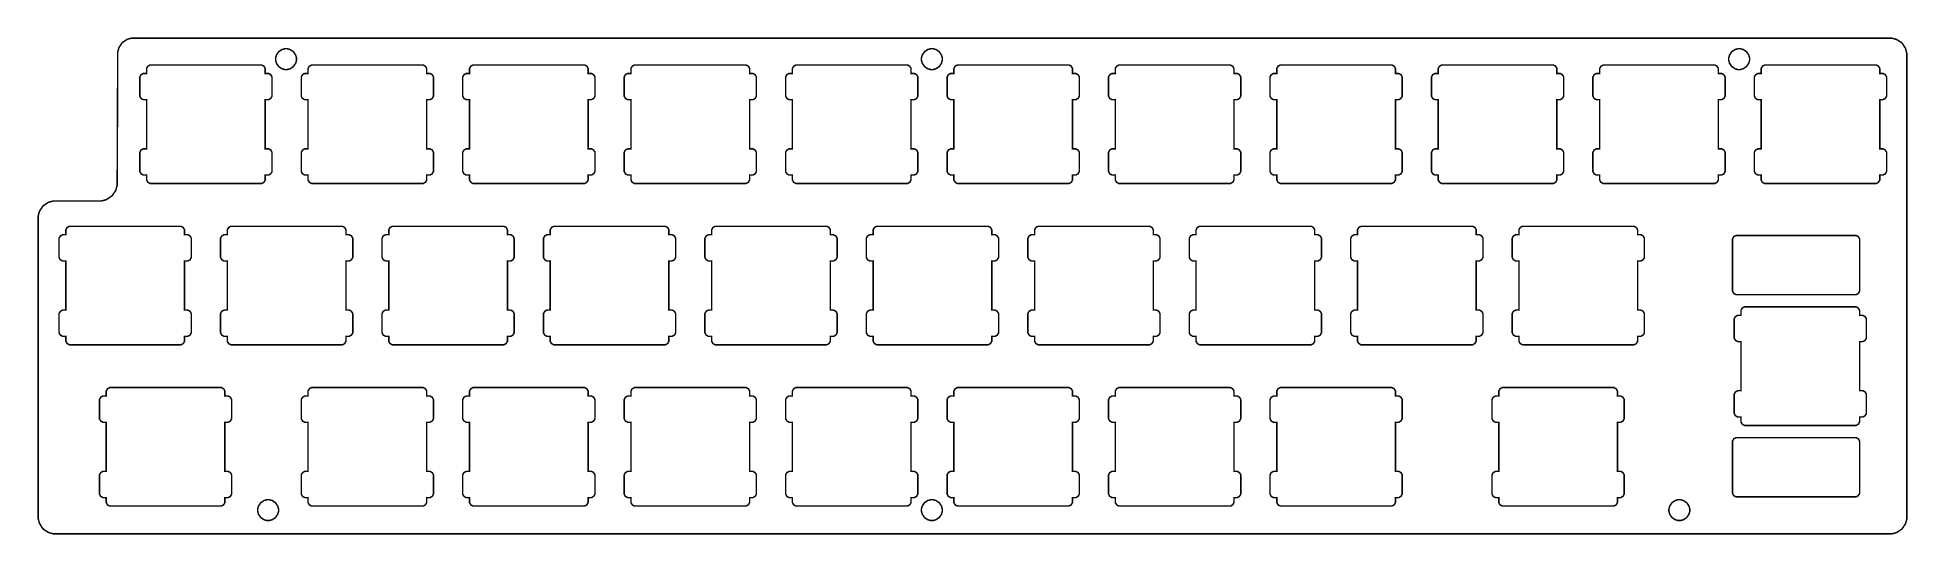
# Model space of a CAD drawing. Extents: x 0.13 to 8.82, y 0.12 to 2.43.
import ezdxf

# ---------------------------------------------------------------- set-up
doc = ezdxf.new("R2010")
doc.units = 0
doc.layers.get('0').update_dxf_attribs({"linetype": 'CONTINUOUS'})

msp = doc.modelspace()

# ---------------------------------------------------------------- linework, layer by layer
at = {"color": 0, "const_width": 0.006944}
for points in [[(0.210938, 1.66667), (0.203342, 1.66667), (0.18061, 1.6606), (0.155925, 1.64388), (0.139214, 1.61919), (0.133138, 1.59646), (0.133138, 1.58886), (0.133138, 1.55772), (0.133138, 1.46431), (0.133138, 1.29774), (0.133138, 1.10314), (0.133138, 0.894532), (0.133138, 0.685764), (0.133138, 0.490831), (0.133138, 0.323676), (0.133138, 0.229601), (0.133138, 0.198187), (0.133138, 0.190593), (0.13916, 0.167806), (0.152724, 0.145725), (0.156467, 0.141982), (0.160157, 0.138292), (0.182238, 0.124729), (0.205024, 0.118652), (0.212674, 0.118652), (0.236219, 0.118652), (0.306913, 0.118652), (0.434517, 0.118652), (0.593317, 0.118652), (0.780979, 0.118652), (0.995335, 0.118652), (1.23421, 0.118652), (1.49522, 0.118652), (1.77632, 0.118652), (2.07519, 0.118652), (2.3896, 0.118652), (2.71733, 0.118652), (3.05615, 0.118652), (3.40386, 0.118652), (3.75825, 0.118652), (4.11703, 0.118652), (4.47803, 0.118652), (4.83897, 0.118652), (5.19769, 0.118652), (5.55192, 0.118652), (5.89942, 0.118652), (6.23801, 0.118652), (6.56543, 0.118652), (6.8795, 0.118652), (7.1779, 0.118652), (7.4585, 0.118652), (7.71903, 0.118652), (7.95725, 0.118652), (8.17096, 0.118652), (8.35792, 0.118652), (8.5159, 0.118652), (8.64268, 0.118652), (8.71272, 0.118652), (8.73611, 0.118652), (8.74365, 0.118652), (8.76628, 0.124783), (8.79096, 0.141385), (8.80757, 0.166069), (8.81369, 0.188693), (8.81369, 0.196235), (8.81369, 0.240994), (8.81369, 0.375108), (8.81369, 0.630697), (8.81369, 0.9375), (8.81369, 1.26997), (8.81369, 1.6026), (8.81369, 1.90972), (8.81369, 2.1659), (8.81369, 2.30063), (8.81369, 2.34549), (8.81369, 2.35303), (8.80767, 2.37565), (8.79432, 2.39746), (8.79064, 2.40115), (8.78694, 2.40483), (8.76508, 2.41824), (8.74246, 2.42421), (8.73497, 2.42421), (8.71208, 2.42421), (8.64356, 2.42421), (8.52024, 2.42421), (8.36724, 2.42421), (8.18658, 2.42421), (7.98047, 2.42421), (7.75103, 2.42421), (7.50032, 2.42421), (7.23058, 2.42421), (6.9439, 2.42421), (6.64236, 2.42421), (6.32813, 2.42421), (6.00336, 2.42421), (5.67019, 2.42421), (5.33068, 2.42421), (4.98703, 2.42421), (4.64139, 2.42421), (4.29579, 2.42421), (3.95247, 2.42421), (3.6135, 2.42421), (3.28108, 2.42421), (2.95725, 2.42421), (2.64415, 2.42421), (2.34403, 2.42421), (2.05886, 2.42421), (1.7909, 2.42421), (1.54221, 2.42421), (1.31494, 2.42421), (1.11122, 2.42421), (0.933214, 2.42421), (0.78304, 2.42421), (0.662761, 2.42421), (0.596679, 2.42421), (0.574653, 2.42421), (0.567654, 2.42421), (0.546713, 2.41863), (0.523872, 2.40326), (0.508464, 2.38053), (0.502767, 2.35965), (0.502767, 2.35265), (0.502604, 2.31939), (0.502225, 2.21946), (0.501519, 2.05311), (0.500868, 1.88536), (0.500435, 1.78228), (0.500325, 1.74789), (0.500271, 1.74001), (0.493815, 1.71625), (0.476292, 1.69043), (0.450412, 1.67307), (0.42665, 1.66667), (0.418782, 1.66667), (0.392686, 1.66667), (0.314507, 1.66667), (0.236817, 1.66667), (0.210938, 1.66667)], [(1.28472, 2.375), (1.28944, 2.375), (1.3036, 2.37121), (1.31907, 2.36079), (1.32948, 2.34532), (1.33333, 2.33117), (1.33333, 2.32639), (1.33333, 2.32167), (1.32948, 2.30751), (1.31907, 2.29204), (1.3036, 2.28162), (1.28944, 2.27778), (1.28472, 2.27778), (1.27995, 2.27778), (1.26579, 2.28162), (1.25033, 2.29204), (1.23991, 2.30751), (1.23611, 2.32167), (1.23611, 2.32639), (1.23611, 2.33117), (1.23991, 2.34532), (1.25033, 2.36079), (1.26579, 2.37121), (1.27995, 2.375), (1.28472, 2.375)], [(4.28472, 2.375), (4.28944, 2.375), (4.3036, 2.37121), (4.31907, 2.36079), (4.32949, 2.34532), (4.33333, 2.33117), (4.33333, 2.32639), (4.33333, 2.32167), (4.32949, 2.30751), (4.31907, 2.29204), (4.3036, 2.28162), (4.28944, 2.27778), (4.28472, 2.27778), (4.27994, 2.27778), (4.26579, 2.28162), (4.25032, 2.29204), (4.2399, 2.30751), (4.23611, 2.32167), (4.23611, 2.32639), (4.23611, 2.33117), (4.2399, 2.34532), (4.25032, 2.36079), (4.26579, 2.37121), (4.27994, 2.375), (4.28472, 2.375)], [(8.03472, 2.375), (8.03944, 2.375), (8.0536, 2.37121), (8.06907, 2.36079), (8.07949, 2.34532), (8.08333, 2.33117), (8.08333, 2.32639), (8.08333, 2.32167), (8.07949, 2.30751), (8.06907, 2.29204), (8.0536, 2.28162), (8.03944, 2.27778), (8.03472, 2.27778), (8.02994, 2.27778), (8.01579, 2.28162), (8.00032, 2.29204), (7.9899, 2.30751), (7.98611, 2.32167), (7.98611, 2.32639), (7.98611, 2.33117), (7.9899, 2.34532), (8.00032, 2.36079), (8.01579, 2.37121), (8.02994, 2.375), (8.03472, 2.375)], [(0.636882, 1.76774), (0.636882, 1.76426), (0.642632, 1.75385), (0.653049, 1.74804), (0.656575, 1.74804), (0.656575, 1.74804), (0.678549, 1.74804), (0.73649, 1.74804), (0.818468, 1.74804), (0.912435, 1.74804), (1.0064, 1.74804), (1.08838, 1.74804), (1.14632, 1.74804), (1.16835, 1.74804), (1.16835, 1.74804), (1.17182, 1.74804), (1.18224, 1.75385), (1.18804, 1.76426), (1.18804, 1.76774), (1.18804, 1.76774), (1.18804, 1.77756), (1.18804, 1.78737), (1.18804, 1.78737), (1.18804, 1.78737), (1.19396, 1.78737), (1.19987, 1.78737), (1.19987, 1.78737), (1.20334, 1.78737), (1.21376, 1.79318), (1.21956, 1.8036), (1.21956, 1.80707), (1.21956, 1.80707), (1.21956, 1.82004), (1.21956, 1.84842), (1.21956, 1.87685), (1.21956, 1.88976), (1.21956, 1.88976), (1.21956, 1.89328), (1.21376, 1.90369), (1.20334, 1.90944), (1.19987, 1.90944), (1.19987, 1.90944), (1.19396, 1.90944), (1.18804, 1.90944), (1.18804, 1.90944), (1.18804, 1.90944), (1.18804, 1.94515), (1.18804, 2.02365), (1.18804, 2.10215), (1.18804, 2.13781), (1.18804, 2.13781), (1.18804, 2.13781), (1.19396, 2.13781), (1.19987, 2.13781), (1.19987, 2.13781), (1.20334, 2.13781), (1.21376, 2.14361), (1.21956, 2.15403), (1.21956, 2.1575), (1.21956, 2.1575), (1.21956, 2.17042), (1.21956, 2.19883), (1.21956, 2.22726), (1.21956, 2.24013), (1.21956, 2.24013), (1.21956, 2.24365), (1.21376, 2.25407), (1.20334, 2.25987), (1.19987, 2.25987), (1.19987, 2.25987), (1.19396, 2.25987), (1.18804, 2.25987), (1.18804, 2.25987), (1.18804, 2.25987), (1.18804, 2.26969), (1.18804, 2.27951), (1.18804, 2.27951), (1.18804, 2.28304), (1.18224, 2.29346), (1.17182, 2.29921), (1.16835, 2.29921), (1.16835, 2.29921), (1.14632, 2.29921), (1.08838, 2.29921), (1.0064, 2.29921), (0.912435, 2.29921), (0.818468, 2.29921), (0.73649, 2.29921), (0.678549, 2.29921), (0.656575, 2.29921), (0.656575, 2.29921), (0.653049, 2.29921), (0.642632, 2.29346), (0.636882, 2.28304), (0.636882, 2.27951), (0.636882, 2.27951), (0.636882, 2.26969), (0.636882, 2.25987), (0.636882, 2.25987), (0.636882, 2.25987), (0.630968, 2.25987), (0.625054, 2.25987), (0.625054, 2.25987), (0.621528, 2.25987), (0.611111, 2.25407), (0.60536, 2.24365), (0.60536, 2.24013), (0.60536, 2.24013), (0.60536, 2.22726), (0.60536, 2.19883), (0.60536, 2.17042), (0.60536, 2.1575), (0.60536, 2.1575), (0.60536, 2.15403), (0.611111, 2.14361), (0.621528, 2.13781), (0.625054, 2.13781), (0.625054, 2.13781), (0.630968, 2.13781), (0.636882, 2.13781), (0.636882, 2.13781), (0.636882, 2.13781), (0.636882, 2.10215), (0.636882, 2.02365), (0.636882, 1.94515), (0.636882, 1.90944), (0.636882, 1.90944), (0.636882, 1.90944), (0.630968, 1.90944), (0.625054, 1.90944), (0.625054, 1.90944), (0.621528, 1.90944), (0.611111, 1.90369), (0.60536, 1.89328), (0.60536, 1.88976), (0.60536, 1.88976), (0.60536, 1.87685), (0.60536, 1.84842), (0.60536, 1.82004), (0.60536, 1.80707), (0.60536, 1.80707), (0.60536, 1.8036), (0.611111, 1.79318), (0.621528, 1.78737), (0.625054, 1.78737), (0.625054, 1.78737), (0.630968, 1.78737), (0.636882, 1.78737), (0.636882, 1.78737), (0.636882, 1.78737), (0.636882, 1.77756), (0.636882, 1.76774), (0.636882, 1.76774)], [(1.38688, 1.76774), (1.38688, 1.76426), (1.39264, 1.75385), (1.40306, 1.74804), (1.40657, 1.74804), (1.40657, 1.74804), (1.42854, 1.74804), (1.48649, 1.74804), (1.56847, 1.74804), (1.66243, 1.74804), (1.7564, 1.74804), (1.83838, 1.74804), (1.89632, 1.74804), (1.91835, 1.74804), (1.91835, 1.74804), (1.92182, 1.74804), (1.93224, 1.75385), (1.93804, 1.76426), (1.93804, 1.76774), (1.93804, 1.76774), (1.93804, 1.77756), (1.93804, 1.78737), (1.93804, 1.78737), (1.93804, 1.78737), (1.94396, 1.78737), (1.94988, 1.78737), (1.94988, 1.78737), (1.95335, 1.78737), (1.96376, 1.79318), (1.96957, 1.8036), (1.96957, 1.80707), (1.96957, 1.80707), (1.96957, 1.82004), (1.96957, 1.84842), (1.96957, 1.87685), (1.96957, 1.88976), (1.96957, 1.88976), (1.96957, 1.89328), (1.96376, 1.90369), (1.95335, 1.90944), (1.94988, 1.90944), (1.94988, 1.90944), (1.94396, 1.90944), (1.93804, 1.90944), (1.93804, 1.90944), (1.93804, 1.90944), (1.93804, 1.94515), (1.93804, 2.02365), (1.93804, 2.10215), (1.93804, 2.13781), (1.93804, 2.13781), (1.93804, 2.13781), (1.94396, 2.13781), (1.94988, 2.13781), (1.94988, 2.13781), (1.95335, 2.13781), (1.96376, 2.14361), (1.96957, 2.15403), (1.96957, 2.1575), (1.96957, 2.1575), (1.96957, 2.17042), (1.96957, 2.19883), (1.96957, 2.22726), (1.96957, 2.24013), (1.96957, 2.24013), (1.96957, 2.24365), (1.96376, 2.25407), (1.95335, 2.25987), (1.94988, 2.25987), (1.94988, 2.25987), (1.94396, 2.25987), (1.93804, 2.25987), (1.93804, 2.25987), (1.93804, 2.25987), (1.93804, 2.26969), (1.93804, 2.27951), (1.93804, 2.27951), (1.93804, 2.28304), (1.93224, 2.29346), (1.92182, 2.29921), (1.91835, 2.29921), (1.91835, 2.29921), (1.89632, 2.29921), (1.83838, 2.29921), (1.7564, 2.29921), (1.66243, 2.29921), (1.56847, 2.29921), (1.48649, 2.29921), (1.42854, 2.29921), (1.40657, 2.29921), (1.40657, 2.29921), (1.40306, 2.29921), (1.39264, 2.29346), (1.38688, 2.28304), (1.38688, 2.27951), (1.38688, 2.27951), (1.38688, 2.26969), (1.38688, 2.25987), (1.38688, 2.25987), (1.38688, 2.25987), (1.38097, 2.25987), (1.37505, 2.25987), (1.37505, 2.25987), (1.37153, 2.25987), (1.36111, 2.25407), (1.35536, 2.24365), (1.35536, 2.24013), (1.35536, 2.24013), (1.35536, 2.22726), (1.35536, 2.19883), (1.35536, 2.17042), (1.35536, 2.1575), (1.35536, 2.1575), (1.35536, 2.15403), (1.36111, 2.14361), (1.37153, 2.13781), (1.37505, 2.13781), (1.37505, 2.13781), (1.38097, 2.13781), (1.38688, 2.13781), (1.38688, 2.13781), (1.38688, 2.13781), (1.38688, 2.10215), (1.38688, 2.02365), (1.38688, 1.94515), (1.38688, 1.90944), (1.38688, 1.90944), (1.38688, 1.90944), (1.38097, 1.90944), (1.37505, 1.90944), (1.37505, 1.90944), (1.37153, 1.90944), (1.36111, 1.90369), (1.35536, 1.89328), (1.35536, 1.88976), (1.35536, 1.88976), (1.35536, 1.87685), (1.35536, 1.84842), (1.35536, 1.82004), (1.35536, 1.80707), (1.35536, 1.80707), (1.35536, 1.8036), (1.36111, 1.79318), (1.37153, 1.78737), (1.37505, 1.78737), (1.37505, 1.78737), (1.38097, 1.78737), (1.38688, 1.78737), (1.38688, 1.78737), (1.38688, 1.78737), (1.38688, 1.77756), (1.38688, 1.76774), (1.38688, 1.76774)], [(2.13687, 1.76774), (2.13687, 1.76426), (2.14264, 1.75385), (2.15306, 1.74804), (2.15657, 1.74804), (2.15657, 1.74804), (2.17854, 1.74804), (2.23649, 1.74804), (2.31847, 1.74804), (2.41243, 1.74804), (2.5064, 1.74804), (2.58838, 1.74804), (2.64632, 1.74804), (2.66835, 1.74804), (2.66835, 1.74804), (2.67182, 1.74804), (2.68224, 1.75385), (2.68804, 1.76426), (2.68804, 1.76774), (2.68804, 1.76774), (2.68804, 1.77756), (2.68804, 1.78737), (2.68804, 1.78737), (2.68804, 1.78737), (2.69396, 1.78737), (2.69988, 1.78737), (2.69988, 1.78737), (2.70335, 1.78737), (2.71376, 1.79318), (2.71957, 1.8036), (2.71957, 1.80707), (2.71957, 1.80707), (2.71957, 1.82004), (2.71957, 1.84842), (2.71957, 1.87685), (2.71957, 1.88976), (2.71957, 1.88976), (2.71957, 1.89328), (2.71376, 1.90369), (2.70335, 1.90944), (2.69988, 1.90944), (2.69988, 1.90944), (2.69396, 1.90944), (2.68804, 1.90944), (2.68804, 1.90944), (2.68804, 1.90944), (2.68804, 1.94515), (2.68804, 2.02365), (2.68804, 2.10215), (2.68804, 2.13781), (2.68804, 2.13781), (2.68804, 2.13781), (2.69396, 2.13781), (2.69988, 2.13781), (2.69988, 2.13781), (2.70335, 2.13781), (2.71376, 2.14361), (2.71957, 2.15403), (2.71957, 2.1575), (2.71957, 2.1575), (2.71957, 2.17042), (2.71957, 2.19883), (2.71957, 2.22726), (2.71957, 2.24013), (2.71957, 2.24013), (2.71957, 2.24365), (2.71376, 2.25407), (2.70335, 2.25987), (2.69988, 2.25987), (2.69988, 2.25987), (2.69396, 2.25987), (2.68804, 2.25987), (2.68804, 2.25987), (2.68804, 2.25987), (2.68804, 2.26969), (2.68804, 2.27951), (2.68804, 2.27951), (2.68804, 2.28304), (2.68224, 2.29346), (2.67182, 2.29921), (2.66835, 2.29921), (2.66835, 2.29921), (2.64632, 2.29921), (2.58838, 2.29921), (2.5064, 2.29921), (2.41243, 2.29921), (2.31847, 2.29921), (2.23649, 2.29921), (2.17854, 2.29921), (2.15657, 2.29921), (2.15657, 2.29921), (2.15306, 2.29921), (2.14264, 2.29346), (2.13687, 2.28304), (2.13687, 2.27951), (2.13687, 2.27951), (2.13687, 2.26969), (2.13687, 2.25987), (2.13687, 2.25987), (2.13687, 2.25987), (2.13097, 2.25987), (2.12506, 2.25987), (2.12506, 2.25987), (2.12153, 2.25987), (2.11111, 2.25407), (2.10536, 2.24365), (2.10536, 2.24013), (2.10536, 2.24013), (2.10536, 2.22726), (2.10536, 2.19883), (2.10536, 2.17042), (2.10536, 2.1575), (2.10536, 2.1575), (2.10536, 2.15403), (2.11111, 2.14361), (2.12153, 2.13781), (2.12506, 2.13781), (2.12506, 2.13781), (2.13097, 2.13781), (2.13687, 2.13781), (2.13687, 2.13781), (2.13687, 2.13781), (2.13687, 2.10215), (2.13687, 2.02365), (2.13687, 1.94515), (2.13687, 1.90944), (2.13687, 1.90944), (2.13687, 1.90944), (2.13097, 1.90944), (2.12506, 1.90944), (2.12506, 1.90944), (2.12153, 1.90944), (2.11111, 1.90369), (2.10536, 1.89328), (2.10536, 1.88976), (2.10536, 1.88976), (2.10536, 1.87685), (2.10536, 1.84842), (2.10536, 1.82004), (2.10536, 1.80707), (2.10536, 1.80707), (2.10536, 1.8036), (2.11111, 1.79318), (2.12153, 1.78737), (2.12506, 1.78737), (2.12506, 1.78737), (2.13097, 1.78737), (2.13687, 1.78737), (2.13687, 1.78737), (2.13687, 1.78737), (2.13687, 1.77756), (2.13687, 1.76774), (2.13687, 1.76774)], [(2.88687, 1.76774), (2.88687, 1.76426), (2.89264, 1.75385), (2.90306, 1.74804), (2.90657, 1.74804), (2.90657, 1.74804), (2.92854, 1.74804), (2.98649, 1.74804), (3.06847, 1.74804), (3.16243, 1.74804), (3.2564, 1.74804), (3.33838, 1.74804), (3.39632, 1.74804), (3.41835, 1.74804), (3.41835, 1.74804), (3.42182, 1.74804), (3.43224, 1.75385), (3.43804, 1.76426), (3.43804, 1.76774), (3.43804, 1.76774), (3.43804, 1.77756), (3.43804, 1.78737), (3.43804, 1.78737), (3.43804, 1.78737), (3.44396, 1.78737), (3.44988, 1.78737), (3.44988, 1.78737), (3.45335, 1.78737), (3.46376, 1.79318), (3.46957, 1.8036), (3.46957, 1.80707), (3.46957, 1.80707), (3.46957, 1.82004), (3.46957, 1.84842), (3.46957, 1.87685), (3.46957, 1.88976), (3.46957, 1.88976), (3.46957, 1.89328), (3.46376, 1.90369), (3.45335, 1.90944), (3.44988, 1.90944), (3.44988, 1.90944), (3.44396, 1.90944), (3.43804, 1.90944), (3.43804, 1.90944), (3.43804, 1.90944), (3.43804, 1.94515), (3.43804, 2.02365), (3.43804, 2.10215), (3.43804, 2.13781), (3.43804, 2.13781), (3.43804, 2.13781), (3.44396, 2.13781), (3.44988, 2.13781), (3.44988, 2.13781), (3.45335, 2.13781), (3.46376, 2.14361), (3.46957, 2.15403), (3.46957, 2.1575), (3.46957, 2.1575), (3.46957, 2.17042), (3.46957, 2.19883), (3.46957, 2.22726), (3.46957, 2.24013), (3.46957, 2.24013), (3.46957, 2.24365), (3.46376, 2.25407), (3.45335, 2.25987), (3.44988, 2.25987), (3.44988, 2.25987), (3.44396, 2.25987), (3.43804, 2.25987), (3.43804, 2.25987), (3.43804, 2.25987), (3.43804, 2.26969), (3.43804, 2.27951), (3.43804, 2.27951), (3.43804, 2.28304), (3.43224, 2.29346), (3.42182, 2.29921), (3.41835, 2.29921), (3.41835, 2.29921), (3.39632, 2.29921), (3.33838, 2.29921), (3.2564, 2.29921), (3.16243, 2.29921), (3.06847, 2.29921), (2.98649, 2.29921), (2.92854, 2.29921), (2.90657, 2.29921), (2.90657, 2.29921), (2.90306, 2.29921), (2.89264, 2.29346), (2.88687, 2.28304), (2.88687, 2.27951), (2.88687, 2.27951), (2.88687, 2.26969), (2.88687, 2.25987), (2.88687, 2.25987), (2.88687, 2.25987), (2.88097, 2.25987), (2.87506, 2.25987), (2.87506, 2.25987), (2.87153, 2.25987), (2.86111, 2.25407), (2.85536, 2.24365), (2.85536, 2.24013), (2.85536, 2.24013), (2.85536, 2.22726), (2.85536, 2.19883), (2.85536, 2.17042), (2.85536, 2.1575), (2.85536, 2.1575), (2.85536, 2.15403), (2.86111, 2.14361), (2.87153, 2.13781), (2.87506, 2.13781), (2.87506, 2.13781), (2.88097, 2.13781), (2.88687, 2.13781), (2.88687, 2.13781), (2.88687, 2.13781), (2.88687, 2.10215), (2.88687, 2.02365), (2.88687, 1.94515), (2.88687, 1.90944), (2.88687, 1.90944), (2.88687, 1.90944), (2.88097, 1.90944), (2.87506, 1.90944), (2.87506, 1.90944), (2.87153, 1.90944), (2.86111, 1.90369), (2.85536, 1.89328), (2.85536, 1.88976), (2.85536, 1.88976), (2.85536, 1.87685), (2.85536, 1.84842), (2.85536, 1.82004), (2.85536, 1.80707), (2.85536, 1.80707), (2.85536, 1.8036), (2.86111, 1.79318), (2.87153, 1.78737), (2.87506, 1.78737), (2.87506, 1.78737), (2.88097, 1.78737), (2.88687, 1.78737), (2.88687, 1.78737), (2.88687, 1.78737), (2.88687, 1.77756), (2.88687, 1.76774), (2.88687, 1.76774)], [(3.63688, 1.76774), (3.63688, 1.76426), (3.64264, 1.75385), (3.65306, 1.74804), (3.65657, 1.74804), (3.65657, 1.74804), (3.67854, 1.74804), (3.73649, 1.74804), (3.81847, 1.74804), (3.91243, 1.74804), (4.0064, 1.74804), (4.08838, 1.74804), (4.14632, 1.74804), (4.16835, 1.74804), (4.16835, 1.74804), (4.17182, 1.74804), (4.18224, 1.75385), (4.18804, 1.76426), (4.18804, 1.76774), (4.18804, 1.76774), (4.18804, 1.77756), (4.18804, 1.78737), (4.18804, 1.78737), (4.18804, 1.78737), (4.19396, 1.78737), (4.19987, 1.78737), (4.19987, 1.78737), (4.20335, 1.78737), (4.21376, 1.79318), (4.21957, 1.8036), (4.21957, 1.80707), (4.21957, 1.80707), (4.21957, 1.82004), (4.21957, 1.84842), (4.21957, 1.87685), (4.21957, 1.88976), (4.21957, 1.88976), (4.21957, 1.89328), (4.21376, 1.90369), (4.20335, 1.90944), (4.19987, 1.90944), (4.19987, 1.90944), (4.19396, 1.90944), (4.18804, 1.90944), (4.18804, 1.90944), (4.18804, 1.90944), (4.18804, 1.94515), (4.18804, 2.02365), (4.18804, 2.10215), (4.18804, 2.13781), (4.18804, 2.13781), (4.18804, 2.13781), (4.19396, 2.13781), (4.19987, 2.13781), (4.19987, 2.13781), (4.20335, 2.13781), (4.21376, 2.14361), (4.21957, 2.15403), (4.21957, 2.1575), (4.21957, 2.1575), (4.21957, 2.17042), (4.21957, 2.19883), (4.21957, 2.22726), (4.21957, 2.24013), (4.21957, 2.24013), (4.21957, 2.24365), (4.21376, 2.25407), (4.20335, 2.25987), (4.19987, 2.25987), (4.19987, 2.25987), (4.19396, 2.25987), (4.18804, 2.25987), (4.18804, 2.25987), (4.18804, 2.25987), (4.18804, 2.26969), (4.18804, 2.27951), (4.18804, 2.27951), (4.18804, 2.28304), (4.18224, 2.29346), (4.17182, 2.29921), (4.16835, 2.29921), (4.16835, 2.29921), (4.14632, 2.29921), (4.08838, 2.29921), (4.0064, 2.29921), (3.91243, 2.29921), (3.81847, 2.29921), (3.73649, 2.29921), (3.67854, 2.29921), (3.65657, 2.29921), (3.65657, 2.29921), (3.65306, 2.29921), (3.64264, 2.29346), (3.63688, 2.28304), (3.63688, 2.27951), (3.63688, 2.27951), (3.63688, 2.26969), (3.63688, 2.25987), (3.63688, 2.25987), (3.63688, 2.25987), (3.63097, 2.25987), (3.62506, 2.25987), (3.62506, 2.25987), (3.62153, 2.25987), (3.61111, 2.25407), (3.60536, 2.24365), (3.60536, 2.24013), (3.60536, 2.24013), (3.60536, 2.22726), (3.60536, 2.19883), (3.60536, 2.17042), (3.60536, 2.1575), (3.60536, 2.1575), (3.60536, 2.15403), (3.61111, 2.14361), (3.62153, 2.13781), (3.62506, 2.13781), (3.62506, 2.13781), (3.63097, 2.13781), (3.63688, 2.13781), (3.63688, 2.13781), (3.63688, 2.13781), (3.63688, 2.10215), (3.63688, 2.02365), (3.63688, 1.94515), (3.63688, 1.90944), (3.63688, 1.90944), (3.63688, 1.90944), (3.63097, 1.90944), (3.62506, 1.90944), (3.62506, 1.90944), (3.62153, 1.90944), (3.61111, 1.90369), (3.60536, 1.89328), (3.60536, 1.88976), (3.60536, 1.88976), (3.60536, 1.87685), (3.60536, 1.84842), (3.60536, 1.82004), (3.60536, 1.80707), (3.60536, 1.80707), (3.60536, 1.8036), (3.61111, 1.79318), (3.62153, 1.78737), (3.62506, 1.78737), (3.62506, 1.78737), (3.63097, 1.78737), (3.63688, 1.78737), (3.63688, 1.78737), (3.63688, 1.78737), (3.63688, 1.77756), (3.63688, 1.76774), (3.63688, 1.76774)], [(4.38688, 1.76774), (4.38688, 1.76426), (4.39264, 1.75385), (4.40306, 1.74804), (4.40657, 1.74804), (4.40657, 1.74804), (4.42854, 1.74804), (4.48649, 1.74804), (4.56847, 1.74804), (4.66243, 1.74804), (4.7564, 1.74804), (4.83838, 1.74804), (4.89632, 1.74804), (4.91835, 1.74804), (4.91835, 1.74804), (4.92182, 1.74804), (4.93224, 1.75385), (4.93804, 1.76426), (4.93804, 1.76774), (4.93804, 1.76774), (4.93804, 1.77756), (4.93804, 1.78737), (4.93804, 1.78737), (4.93804, 1.78737), (4.94396, 1.78737), (4.94987, 1.78737), (4.94987, 1.78737), (4.95335, 1.78737), (4.96376, 1.79318), (4.96957, 1.8036), (4.96957, 1.80707), (4.96957, 1.80707), (4.96957, 1.82004), (4.96957, 1.84842), (4.96957, 1.87685), (4.96957, 1.88976), (4.96957, 1.88976), (4.96957, 1.89328), (4.96376, 1.90369), (4.95335, 1.90944), (4.94987, 1.90944), (4.94987, 1.90944), (4.94396, 1.90944), (4.93804, 1.90944), (4.93804, 1.90944), (4.93804, 1.90944), (4.93804, 1.94515), (4.93804, 2.02365), (4.93804, 2.10215), (4.93804, 2.13781), (4.93804, 2.13781), (4.93804, 2.13781), (4.94396, 2.13781), (4.94987, 2.13781), (4.94987, 2.13781), (4.95335, 2.13781), (4.96376, 2.14361), (4.96957, 2.15403), (4.96957, 2.1575), (4.96957, 2.1575), (4.96957, 2.17042), (4.96957, 2.19883), (4.96957, 2.22726), (4.96957, 2.24013), (4.96957, 2.24013), (4.96957, 2.24365), (4.96376, 2.25407), (4.95335, 2.25987), (4.94987, 2.25987), (4.94987, 2.25987), (4.94396, 2.25987), (4.93804, 2.25987), (4.93804, 2.25987), (4.93804, 2.25987), (4.93804, 2.26969), (4.93804, 2.27951), (4.93804, 2.27951), (4.93804, 2.28304), (4.93224, 2.29346), (4.92182, 2.29921), (4.91835, 2.29921), (4.91835, 2.29921), (4.89632, 2.29921), (4.83838, 2.29921), (4.7564, 2.29921), (4.66243, 2.29921), (4.56847, 2.29921), (4.48649, 2.29921), (4.42854, 2.29921), (4.40657, 2.29921), (4.40657, 2.29921), (4.40306, 2.29921), (4.39264, 2.29346), (4.38688, 2.28304), (4.38688, 2.27951), (4.38688, 2.27951), (4.38688, 2.26969), (4.38688, 2.25987), (4.38688, 2.25987), (4.38688, 2.25987), (4.38097, 2.25987), (4.37506, 2.25987), (4.37506, 2.25987), (4.37153, 2.25987), (4.36111, 2.25407), (4.35536, 2.24365), (4.35536, 2.24013), (4.35536, 2.24013), (4.35536, 2.22726), (4.35536, 2.19883), (4.35536, 2.17042), (4.35536, 2.1575), (4.35536, 2.1575), (4.35536, 2.15403), (4.36111, 2.14361), (4.37153, 2.13781), (4.37506, 2.13781), (4.37506, 2.13781), (4.38097, 2.13781), (4.38688, 2.13781), (4.38688, 2.13781), (4.38688, 2.13781), (4.38688, 2.10215), (4.38688, 2.02365), (4.38688, 1.94515), (4.38688, 1.90944), (4.38688, 1.90944), (4.38688, 1.90944), (4.38097, 1.90944), (4.37506, 1.90944), (4.37506, 1.90944), (4.37153, 1.90944), (4.36111, 1.90369), (4.35536, 1.89328), (4.35536, 1.88976), (4.35536, 1.88976), (4.35536, 1.87685), (4.35536, 1.84842), (4.35536, 1.82004), (4.35536, 1.80707), (4.35536, 1.80707), (4.35536, 1.8036), (4.36111, 1.79318), (4.37153, 1.78737), (4.37506, 1.78737), (4.37506, 1.78737), (4.38097, 1.78737), (4.38688, 1.78737), (4.38688, 1.78737), (4.38688, 1.78737), (4.38688, 1.77756), (4.38688, 1.76774), (4.38688, 1.76774)], [(5.13688, 1.76774), (5.13688, 1.76426), (5.14264, 1.75385), (5.15306, 1.74804), (5.15657, 1.74804), (5.15657, 1.74804), (5.17854, 1.74804), (5.23649, 1.74804), (5.31847, 1.74804), (5.41243, 1.74804), (5.5064, 1.74804), (5.58838, 1.74804), (5.64632, 1.74804), (5.66835, 1.74804), (5.66835, 1.74804), (5.67182, 1.74804), (5.68224, 1.75385), (5.68804, 1.76426), (5.68804, 1.76774), (5.68804, 1.76774), (5.68804, 1.77756), (5.68804, 1.78737), (5.68804, 1.78737), (5.68804, 1.78737), (5.69396, 1.78737), (5.69987, 1.78737), (5.69987, 1.78737), (5.70335, 1.78737), (5.71376, 1.79318), (5.71957, 1.8036), (5.71957, 1.80707), (5.71957, 1.80707), (5.71957, 1.82004), (5.71957, 1.84842), (5.71957, 1.87685), (5.71957, 1.88976), (5.71957, 1.88976), (5.71957, 1.89328), (5.71376, 1.90369), (5.70335, 1.90944), (5.69987, 1.90944), (5.69987, 1.90944), (5.69396, 1.90944), (5.68804, 1.90944), (5.68804, 1.90944), (5.68804, 1.90944), (5.68804, 1.94515), (5.68804, 2.02365), (5.68804, 2.10215), (5.68804, 2.13781), (5.68804, 2.13781), (5.68804, 2.13781), (5.69396, 2.13781), (5.69987, 2.13781), (5.69987, 2.13781), (5.70335, 2.13781), (5.71376, 2.14361), (5.71957, 2.15403), (5.71957, 2.1575), (5.71957, 2.1575), (5.71957, 2.17042), (5.71957, 2.19883), (5.71957, 2.22726), (5.71957, 2.24013), (5.71957, 2.24013), (5.71957, 2.24365), (5.71376, 2.25407), (5.70335, 2.25987), (5.69987, 2.25987), (5.69987, 2.25987), (5.69396, 2.25987), (5.68804, 2.25987), (5.68804, 2.25987), (5.68804, 2.25987), (5.68804, 2.26969), (5.68804, 2.27951), (5.68804, 2.27951), (5.68804, 2.28304), (5.68224, 2.29346), (5.67182, 2.29921), (5.66835, 2.29921), (5.66835, 2.29921), (5.64632, 2.29921), (5.58838, 2.29921), (5.5064, 2.29921), (5.41243, 2.29921), (5.31847, 2.29921), (5.23649, 2.29921), (5.17854, 2.29921), (5.15657, 2.29921), (5.15657, 2.29921), (5.15306, 2.29921), (5.14264, 2.29346), (5.13688, 2.28304), (5.13688, 2.27951), (5.13688, 2.27951), (5.13688, 2.26969), (5.13688, 2.25987), (5.13688, 2.25987), (5.13688, 2.25987), (5.13097, 2.25987), (5.12506, 2.25987), (5.12506, 2.25987), (5.12153, 2.25987), (5.11111, 2.25407), (5.10536, 2.24365), (5.10536, 2.24013), (5.10536, 2.24013), (5.10536, 2.22726), (5.10536, 2.19883), (5.10536, 2.17042), (5.10536, 2.1575), (5.10536, 2.1575), (5.10536, 2.15403), (5.11111, 2.14361), (5.12153, 2.13781), (5.12506, 2.13781), (5.12506, 2.13781), (5.13097, 2.13781), (5.13688, 2.13781), (5.13688, 2.13781), (5.13688, 2.13781), (5.13688, 2.10215), (5.13688, 2.02365), (5.13688, 1.94515), (5.13688, 1.90944), (5.13688, 1.90944), (5.13688, 1.90944), (5.13097, 1.90944), (5.12506, 1.90944), (5.12506, 1.90944), (5.12153, 1.90944), (5.11111, 1.90369), (5.10536, 1.89328), (5.10536, 1.88976), (5.10536, 1.88976), (5.10536, 1.87685), (5.10536, 1.84842), (5.10536, 1.82004), (5.10536, 1.80707), (5.10536, 1.80707), (5.10536, 1.8036), (5.11111, 1.79318), (5.12153, 1.78737), (5.12506, 1.78737), (5.12506, 1.78737), (5.13097, 1.78737), (5.13688, 1.78737), (5.13688, 1.78737), (5.13688, 1.78737), (5.13688, 1.77756), (5.13688, 1.76774), (5.13688, 1.76774)], [(5.88688, 1.76774), (5.88688, 1.76426), (5.89264, 1.75385), (5.90306, 1.74804), (5.90657, 1.74804), (5.90657, 1.74804), (5.92854, 1.74804), (5.98649, 1.74804), (6.06847, 1.74804), (6.16243, 1.74804), (6.2564, 1.74804), (6.33838, 1.74804), (6.39632, 1.74804), (6.41835, 1.74804), (6.41835, 1.74804), (6.42182, 1.74804), (6.43224, 1.75385), (6.43804, 1.76426), (6.43804, 1.76774), (6.43804, 1.76774), (6.43804, 1.77756), (6.43804, 1.78737), (6.43804, 1.78737), (6.43804, 1.78737), (6.44396, 1.78737), (6.44987, 1.78737), (6.44987, 1.78737), (6.45335, 1.78737), (6.46376, 1.79318), (6.46957, 1.8036), (6.46957, 1.80707), (6.46957, 1.80707), (6.46957, 1.82004), (6.46957, 1.84842), (6.46957, 1.87685), (6.46957, 1.88976), (6.46957, 1.88976), (6.46957, 1.89328), (6.46376, 1.90369), (6.45335, 1.90944), (6.44987, 1.90944), (6.44987, 1.90944), (6.44396, 1.90944), (6.43804, 1.90944), (6.43804, 1.90944), (6.43804, 1.90944), (6.43804, 1.94515), (6.43804, 2.02365), (6.43804, 2.10215), (6.43804, 2.13781), (6.43804, 2.13781), (6.43804, 2.13781), (6.44396, 2.13781), (6.44987, 2.13781), (6.44987, 2.13781), (6.45335, 2.13781), (6.46376, 2.14361), (6.46957, 2.15403), (6.46957, 2.1575), (6.46957, 2.1575), (6.46957, 2.17042), (6.46957, 2.19883), (6.46957, 2.22726), (6.46957, 2.24013), (6.46957, 2.24013), (6.46957, 2.24365), (6.46376, 2.25407), (6.45335, 2.25987), (6.44987, 2.25987), (6.44987, 2.25987), (6.44396, 2.25987), (6.43804, 2.25987), (6.43804, 2.25987), (6.43804, 2.25987), (6.43804, 2.26969), (6.43804, 2.27951), (6.43804, 2.27951), (6.43804, 2.28304), (6.43224, 2.29346), (6.42182, 2.29921), (6.41835, 2.29921), (6.41835, 2.29921), (6.39632, 2.29921), (6.33838, 2.29921), (6.2564, 2.29921), (6.16243, 2.29921), (6.06847, 2.29921), (5.98649, 2.29921), (5.92854, 2.29921), (5.90657, 2.29921), (5.90657, 2.29921), (5.90306, 2.29921), (5.89264, 2.29346), (5.88688, 2.28304), (5.88688, 2.27951), (5.88688, 2.27951), (5.88688, 2.26969), (5.88688, 2.25987), (5.88688, 2.25987), (5.88688, 2.25987), (5.88097, 2.25987), (5.87506, 2.25987), (5.87506, 2.25987), (5.87153, 2.25987), (5.86111, 2.25407), (5.85536, 2.24365), (5.85536, 2.24013), (5.85536, 2.24013), (5.85536, 2.22726), (5.85536, 2.19883), (5.85536, 2.17042), (5.85536, 2.1575), (5.85536, 2.1575), (5.85536, 2.15403), (5.86111, 2.14361), (5.87153, 2.13781), (5.87506, 2.13781), (5.87506, 2.13781), (5.88097, 2.13781), (5.88688, 2.13781), (5.88688, 2.13781), (5.88688, 2.13781), (5.88688, 2.10215), (5.88688, 2.02365), (5.88688, 1.94515), (5.88688, 1.90944), (5.88688, 1.90944), (5.88688, 1.90944), (5.88097, 1.90944), (5.87506, 1.90944), (5.87506, 1.90944), (5.87153, 1.90944), (5.86111, 1.90369), (5.85536, 1.89328), (5.85536, 1.88976), (5.85536, 1.88976), (5.85536, 1.87685), (5.85536, 1.84842), (5.85536, 1.82004), (5.85536, 1.80707), (5.85536, 1.80707), (5.85536, 1.8036), (5.86111, 1.79318), (5.87153, 1.78737), (5.87506, 1.78737), (5.87506, 1.78737), (5.88097, 1.78737), (5.88688, 1.78737), (5.88688, 1.78737), (5.88688, 1.78737), (5.88688, 1.77756), (5.88688, 1.76774), (5.88688, 1.76774)], [(6.63688, 1.76774), (6.63688, 1.76426), (6.64264, 1.75385), (6.65306, 1.74804), (6.65657, 1.74804), (6.65657, 1.74804), (6.67854, 1.74804), (6.73649, 1.74804), (6.81847, 1.74804), (6.91243, 1.74804), (7.0064, 1.74804), (7.08838, 1.74804), (7.14632, 1.74804), (7.16835, 1.74804), (7.16835, 1.74804), (7.17182, 1.74804), (7.18224, 1.75385), (7.18804, 1.76426), (7.18804, 1.76774), (7.18804, 1.76774), (7.18804, 1.77756), (7.18804, 1.78737), (7.18804, 1.78737), (7.18804, 1.78737), (7.19396, 1.78737), (7.19987, 1.78737), (7.19987, 1.78737), (7.20335, 1.78737), (7.21376, 1.79318), (7.21957, 1.8036), (7.21957, 1.80707), (7.21957, 1.80707), (7.21957, 1.82004), (7.21957, 1.84842), (7.21957, 1.87685), (7.21957, 1.88976), (7.21957, 1.88976), (7.21957, 1.89328), (7.21376, 1.90369), (7.20335, 1.90944), (7.19987, 1.90944), (7.19987, 1.90944), (7.19396, 1.90944), (7.18804, 1.90944), (7.18804, 1.90944), (7.18804, 1.90944), (7.18804, 1.94515), (7.18804, 2.02365), (7.18804, 2.10215), (7.18804, 2.13781), (7.18804, 2.13781), (7.18804, 2.13781), (7.19396, 2.13781), (7.19987, 2.13781), (7.19987, 2.13781), (7.20335, 2.13781), (7.21376, 2.14361), (7.21957, 2.15403), (7.21957, 2.1575), (7.21957, 2.1575), (7.21957, 2.17042), (7.21957, 2.19883), (7.21957, 2.22726), (7.21957, 2.24013), (7.21957, 2.24013), (7.21957, 2.24365), (7.21376, 2.25407), (7.20335, 2.25987), (7.19987, 2.25987), (7.19987, 2.25987), (7.19396, 2.25987), (7.18804, 2.25987), (7.18804, 2.25987), (7.18804, 2.25987), (7.18804, 2.26969), (7.18804, 2.27951), (7.18804, 2.27951), (7.18804, 2.28304), (7.18224, 2.29346), (7.17182, 2.29921), (7.16835, 2.29921), (7.16835, 2.29921), (7.14632, 2.29921), (7.08838, 2.29921), (7.0064, 2.29921), (6.91243, 2.29921), (6.81847, 2.29921), (6.73649, 2.29921), (6.67854, 2.29921), (6.65657, 2.29921), (6.65657, 2.29921), (6.65306, 2.29921), (6.64264, 2.29346), (6.63688, 2.28304), (6.63688, 2.27951), (6.63688, 2.27951), (6.63688, 2.26969), (6.63688, 2.25987), (6.63688, 2.25987), (6.63688, 2.25987), (6.63097, 2.25987), (6.62506, 2.25987), (6.62506, 2.25987), (6.62153, 2.25987), (6.61111, 2.25407), (6.60536, 2.24365), (6.60536, 2.24013), (6.60536, 2.24013), (6.60536, 2.22726), (6.60536, 2.19883), (6.60536, 2.17042), (6.60536, 2.1575), (6.60536, 2.1575), (6.60536, 2.15403), (6.61111, 2.14361), (6.62153, 2.13781), (6.62506, 2.13781), (6.62506, 2.13781), (6.63097, 2.13781), (6.63688, 2.13781), (6.63688, 2.13781), (6.63688, 2.13781), (6.63688, 2.10215), (6.63688, 2.02365), (6.63688, 1.94515), (6.63688, 1.90944), (6.63688, 1.90944), (6.63688, 1.90944), (6.63097, 1.90944), (6.62506, 1.90944), (6.62506, 1.90944), (6.62153, 1.90944), (6.61111, 1.90369), (6.60536, 1.89328), (6.60536, 1.88976), (6.60536, 1.88976), (6.60536, 1.87685), (6.60536, 1.84842), (6.60536, 1.82004), (6.60536, 1.80707), (6.60536, 1.80707), (6.60536, 1.8036), (6.61111, 1.79318), (6.62153, 1.78737), (6.62506, 1.78737), (6.62506, 1.78737), (6.63097, 1.78737), (6.63688, 1.78737), (6.63688, 1.78737), (6.63688, 1.78737), (6.63688, 1.77756), (6.63688, 1.76774), (6.63688, 1.76774)], [(7.38687, 1.76774), (7.38687, 1.76426), (7.39264, 1.75385), (7.40306, 1.74804), (7.40657, 1.74804), (7.40657, 1.74804), (7.42854, 1.74804), (7.48649, 1.74804), (7.56847, 1.74804), (7.66243, 1.74804), (7.7564, 1.74804), (7.83837, 1.74804), (7.89632, 1.74804), (7.91835, 1.74804), (7.91835, 1.74804), (7.92182, 1.74804), (7.93224, 1.75385), (7.93804, 1.76426), (7.93804, 1.76774), (7.93804, 1.76774), (7.93804, 1.77756), (7.93804, 1.78737), (7.93804, 1.78737), (7.93804, 1.78737), (7.94396, 1.78737), (7.94987, 1.78737), (7.94987, 1.78737), (7.95335, 1.78737), (7.96376, 1.79318), (7.96957, 1.8036), (7.96957, 1.80707), (7.96957, 1.80707), (7.96957, 1.82004), (7.96957, 1.84842), (7.96957, 1.87685), (7.96957, 1.88976), (7.96957, 1.88976), (7.96957, 1.89328), (7.96376, 1.90369), (7.95335, 1.90944), (7.94987, 1.90944), (7.94987, 1.90944), (7.94396, 1.90944), (7.93804, 1.90944), (7.93804, 1.90944), (7.93804, 1.90944), (7.93804, 1.94515), (7.93804, 2.02365), (7.93804, 2.10215), (7.93804, 2.13781), (7.93804, 2.13781), (7.93804, 2.13781), (7.94396, 2.13781), (7.94987, 2.13781), (7.94987, 2.13781), (7.95335, 2.13781), (7.96376, 2.14361), (7.96957, 2.15403), (7.96957, 2.1575), (7.96957, 2.1575), (7.96957, 2.17042), (7.96957, 2.19883), (7.96957, 2.22726), (7.96957, 2.24013), (7.96957, 2.24013), (7.96957, 2.24365), (7.96376, 2.25407), (7.95335, 2.25987), (7.94987, 2.25987), (7.94987, 2.25987), (7.94396, 2.25987), (7.93804, 2.25987), (7.93804, 2.25987), (7.93804, 2.25987), (7.93804, 2.26969), (7.93804, 2.27951), (7.93804, 2.27951), (7.93804, 2.28304), (7.93224, 2.29346), (7.92182, 2.29921), (7.91835, 2.29921), (7.91835, 2.29921), (7.89632, 2.29921), (7.83837, 2.29921), (7.7564, 2.29921), (7.66243, 2.29921), (7.56847, 2.29921), (7.48649, 2.29921), (7.42854, 2.29921), (7.40657, 2.29921), (7.40657, 2.29921), (7.40306, 2.29921), (7.39264, 2.29346), (7.38687, 2.28304), (7.38687, 2.27951), (7.38687, 2.27951), (7.38687, 2.26969), (7.38687, 2.25987), (7.38687, 2.25987), (7.38687, 2.25987), (7.38097, 2.25987), (7.37506, 2.25987), (7.37506, 2.25987), (7.37153, 2.25987), (7.36111, 2.25407), (7.35536, 2.24365), (7.35536, 2.24013), (7.35536, 2.24013), (7.35536, 2.22726), (7.35536, 2.19883), (7.35536, 2.17042), (7.35536, 2.1575), (7.35536, 2.1575), (7.35536, 2.15403), (7.36111, 2.14361), (7.37153, 2.13781), (7.37506, 2.13781), (7.37506, 2.13781), (7.38097, 2.13781), (7.38687, 2.13781), (7.38687, 2.13781), (7.38687, 2.13781), (7.38687, 2.10215), (7.38687, 2.02365), (7.38687, 1.94515), (7.38687, 1.90944), (7.38687, 1.90944), (7.38687, 1.90944), (7.38097, 1.90944), (7.37506, 1.90944), (7.37506, 1.90944), (7.37153, 1.90944), (7.36111, 1.90369), (7.35536, 1.89328), (7.35536, 1.88976), (7.35536, 1.88976), (7.35536, 1.87685), (7.35536, 1.84842), (7.35536, 1.82004), (7.35536, 1.80707), (7.35536, 1.80707), (7.35536, 1.8036), (7.36111, 1.79318), (7.37153, 1.78737), (7.37506, 1.78737), (7.37506, 1.78737), (7.38097, 1.78737), (7.38687, 1.78737), (7.38687, 1.78737), (7.38687, 1.78737), (7.38687, 1.77756), (7.38687, 1.76774), (7.38687, 1.76774)], [(8.13687, 1.76774), (8.13687, 1.76426), (8.14264, 1.75385), (8.15306, 1.74804), (8.15657, 1.74804), (8.15657, 1.74804), (8.17854, 1.74804), (8.23649, 1.74804), (8.31847, 1.74804), (8.41243, 1.74804), (8.5064, 1.74804), (8.58837, 1.74804), (8.64632, 1.74804), (8.66835, 1.74804), (8.66835, 1.74804), (8.67182, 1.74804), (8.68224, 1.75385), (8.68804, 1.76426), (8.68804, 1.76774), (8.68804, 1.76774), (8.68804, 1.77756), (8.68804, 1.78737), (8.68804, 1.78737), (8.68804, 1.78737), (8.69396, 1.78737), (8.69987, 1.78737), (8.69987, 1.78737), (8.70335, 1.78737), (8.71376, 1.79318), (8.71957, 1.8036), (8.71957, 1.80707), (8.71957, 1.80707), (8.71957, 1.82004), (8.71957, 1.84842), (8.71957, 1.87685), (8.71957, 1.88976), (8.71957, 1.88976), (8.71957, 1.89328), (8.71376, 1.90369), (8.70335, 1.90944), (8.69987, 1.90944), (8.69987, 1.90944), (8.69396, 1.90944), (8.68804, 1.90944), (8.68804, 1.90944), (8.68804, 1.90944), (8.68804, 1.94515), (8.68804, 2.02365), (8.68804, 2.10215), (8.68804, 2.13781), (8.68804, 2.13781), (8.68804, 2.13781), (8.69396, 2.13781), (8.69987, 2.13781), (8.69987, 2.13781), (8.70335, 2.13781), (8.71376, 2.14361), (8.71957, 2.15403), (8.71957, 2.1575), (8.71957, 2.1575), (8.71957, 2.17042), (8.71957, 2.19883), (8.71957, 2.22726), (8.71957, 2.24013), (8.71957, 2.24013), (8.71957, 2.24365), (8.71376, 2.25407), (8.70335, 2.25987), (8.69987, 2.25987), (8.69987, 2.25987), (8.69396, 2.25987), (8.68804, 2.25987), (8.68804, 2.25987), (8.68804, 2.25987), (8.68804, 2.26969), (8.68804, 2.27951), (8.68804, 2.27951), (8.68804, 2.28304), (8.68224, 2.29346), (8.67182, 2.29921), (8.66835, 2.29921), (8.66835, 2.29921), (8.64632, 2.29921), (8.58837, 2.29921), (8.5064, 2.29921), (8.41243, 2.29921), (8.31847, 2.29921), (8.23649, 2.29921), (8.17854, 2.29921), (8.15657, 2.29921), (8.15657, 2.29921), (8.15306, 2.29921), (8.14264, 2.29346), (8.13687, 2.28304), (8.13687, 2.27951), (8.13687, 2.27951), (8.13687, 2.26969), (8.13687, 2.25987), (8.13687, 2.25987), (8.13687, 2.25987), (8.13097, 2.25987), (8.12506, 2.25987), (8.12506, 2.25987), (8.12153, 2.25987), (8.11111, 2.25407), (8.10536, 2.24365), (8.10536, 2.24013), (8.10536, 2.24013), (8.10536, 2.22726), (8.10536, 2.19883), (8.10536, 2.17042), (8.10536, 2.1575), (8.10536, 2.1575), (8.10536, 2.15403), (8.11111, 2.14361), (8.12153, 2.13781), (8.12506, 2.13781), (8.12506, 2.13781), (8.13097, 2.13781), (8.13687, 2.13781), (8.13687, 2.13781), (8.13687, 2.13781), (8.13687, 2.10215), (8.13687, 2.02365), (8.13687, 1.94515), (8.13687, 1.90944), (8.13687, 1.90944), (8.13687, 1.90944), (8.13097, 1.90944), (8.12506, 1.90944), (8.12506, 1.90944), (8.12153, 1.90944), (8.11111, 1.90369), (8.10536, 1.89328), (8.10536, 1.88976), (8.10536, 1.88976), (8.10536, 1.87685), (8.10536, 1.84842), (8.10536, 1.82004), (8.10536, 1.80707), (8.10536, 1.80707), (8.10536, 1.8036), (8.11111, 1.79318), (8.12153, 1.78737), (8.12506, 1.78737), (8.12506, 1.78737), (8.13097, 1.78737), (8.13687, 1.78737), (8.13687, 1.78737), (8.13687, 1.78737), (8.13687, 1.77756), (8.13687, 1.76774), (8.13687, 1.76774)], [(0.261882, 1.01774), (0.261882, 1.01427), (0.267632, 1.00385), (0.278049, 0.998047), (0.281575, 0.998047), (0.281575, 0.998047), (0.303549, 0.998047), (0.36149, 0.998047), (0.443468, 0.998047), (0.537435, 0.998047), (0.631401, 0.998047), (0.713379, 0.998047), (0.771322, 0.998047), (0.793349, 0.998047), (0.793349, 0.998047), (0.796821, 0.998047), (0.807238, 1.00385), (0.813043, 1.01427), (0.813043, 1.01774), (0.813043, 1.01774), (0.813043, 1.02756), (0.813043, 1.03738), (0.813043, 1.03738), (0.813043, 1.03738), (0.818956, 1.03738), (0.824869, 1.03738), (0.824869, 1.03738), (0.828342, 1.03738), (0.838758, 1.04319), (0.844564, 1.0536), (0.844564, 1.05707), (0.844564, 1.05707), (0.844564, 1.07004), (0.844564, 1.09842), (0.844564, 1.12684), (0.844564, 1.13976), (0.844564, 1.13976), (0.844564, 1.14328), (0.838758, 1.1537), (0.828342, 1.15945), (0.824869, 1.15945), (0.824869, 1.15945), (0.818956, 1.15945), (0.813043, 1.15945), (0.813043, 1.15945), (0.813043, 1.15945), (0.813043, 1.19515), (0.813043, 1.27365), (0.813043, 1.35216), (0.813043, 1.3878), (0.813043, 1.3878), (0.813043, 1.3878), (0.818956, 1.3878), (0.824869, 1.3878), (0.824869, 1.3878), (0.828342, 1.3878), (0.838758, 1.39361), (0.844564, 1.40403), (0.844564, 1.4075), (0.844564, 1.4075), (0.844564, 1.42042), (0.844564, 1.44883), (0.844564, 1.47726), (0.844564, 1.49013), (0.844564, 1.49013), (0.844564, 1.49365), (0.838758, 1.50407), (0.828342, 1.50987), (0.824869, 1.50987), (0.824869, 1.50987), (0.818956, 1.50987), (0.813043, 1.50987), (0.813043, 1.50987), (0.813043, 1.50987), (0.813043, 1.51969), (0.813043, 1.52951), (0.813043, 1.52951), (0.813043, 1.53304), (0.807238, 1.54346), (0.796821, 1.54921), (0.793349, 1.54921), (0.793349, 1.54921), (0.771322, 1.54921), (0.713379, 1.54921), (0.631401, 1.54921), (0.537435, 1.54921), (0.443468, 1.54921), (0.36149, 1.54921), (0.303549, 1.54921), (0.281575, 1.54921), (0.281575, 1.54921), (0.278049, 1.54921), (0.267632, 1.54346), (0.261882, 1.53304), (0.261882, 1.52951), (0.261882, 1.52951), (0.261882, 1.51969), (0.261882, 1.50987), (0.261882, 1.50987), (0.261882, 1.50987), (0.255968, 1.50987), (0.250054, 1.50987), (0.250054, 1.50987), (0.246528, 1.50987), (0.236111, 1.50407), (0.23036, 1.49365), (0.23036, 1.49013), (0.23036, 1.49013), (0.23036, 1.47726), (0.23036, 1.44883), (0.23036, 1.42042), (0.23036, 1.4075), (0.23036, 1.4075), (0.23036, 1.40403), (0.236111, 1.39361), (0.246528, 1.3878), (0.250054, 1.3878), (0.250054, 1.3878), (0.255968, 1.3878), (0.261882, 1.3878), (0.261882, 1.3878), (0.261882, 1.3878), (0.261882, 1.35216), (0.261882, 1.27365), (0.261882, 1.19515), (0.261882, 1.15945), (0.261882, 1.15945), (0.261882, 1.15945), (0.255968, 1.15945), (0.250054, 1.15945), (0.250054, 1.15945), (0.246528, 1.15945), (0.236111, 1.1537), (0.23036, 1.14328), (0.23036, 1.13976), (0.23036, 1.13976), (0.23036, 1.12684), (0.23036, 1.09842), (0.23036, 1.07004), (0.23036, 1.05707), (0.23036, 1.05707), (0.23036, 1.0536), (0.236111, 1.04319), (0.246528, 1.03738), (0.250054, 1.03738), (0.250054, 1.03738), (0.255968, 1.03738), (0.261882, 1.03738), (0.261882, 1.03738), (0.261882, 1.03738), (0.261882, 1.02756), (0.261882, 1.01774), (0.261882, 1.01774)], [(1.01188, 1.01774), (1.01188, 1.01427), (1.01763, 1.00385), (1.02805, 0.998047), (1.03157, 0.998047), (1.03157, 0.998047), (1.05355, 0.998047), (1.11149, 0.998047), (1.19347, 0.998047), (1.28743, 0.998047), (1.3814, 0.998047), (1.46337, 0.998047), (1.52132, 0.998047), (1.54335, 0.998047), (1.54335, 0.998047), (1.54682, 0.998047), (1.55724, 1.00385), (1.56304, 1.01427), (1.56304, 1.01774), (1.56304, 1.01774), (1.56304, 1.02756), (1.56304, 1.03738), (1.56304, 1.03738), (1.56304, 1.03738), (1.56896, 1.03738), (1.57487, 1.03738), (1.57487, 1.03738), (1.57835, 1.03738), (1.58876, 1.04319), (1.59457, 1.0536), (1.59457, 1.05707), (1.59457, 1.05707), (1.59457, 1.07004), (1.59457, 1.09842), (1.59457, 1.12684), (1.59457, 1.13976), (1.59457, 1.13976), (1.59457, 1.14328), (1.58876, 1.1537), (1.57835, 1.15945), (1.57487, 1.15945), (1.57487, 1.15945), (1.56896, 1.15945), (1.56304, 1.15945), (1.56304, 1.15945), (1.56304, 1.15945), (1.56304, 1.19515), (1.56304, 1.27365), (1.56304, 1.35216), (1.56304, 1.3878), (1.56304, 1.3878), (1.56304, 1.3878), (1.56896, 1.3878), (1.57487, 1.3878), (1.57487, 1.3878), (1.57835, 1.3878), (1.58876, 1.39361), (1.59457, 1.40403), (1.59457, 1.4075), (1.59457, 1.4075), (1.59457, 1.42042), (1.59457, 1.44883), (1.59457, 1.47726), (1.59457, 1.49013), (1.59457, 1.49013), (1.59457, 1.49365), (1.58876, 1.50407), (1.57835, 1.50987), (1.57487, 1.50987), (1.57487, 1.50987), (1.56896, 1.50987), (1.56304, 1.50987), (1.56304, 1.50987), (1.56304, 1.50987), (1.56304, 1.51969), (1.56304, 1.52951), (1.56304, 1.52951), (1.56304, 1.53304), (1.55724, 1.54346), (1.54682, 1.54921), (1.54335, 1.54921), (1.54335, 1.54921), (1.52132, 1.54921), (1.46337, 1.54921), (1.3814, 1.54921), (1.28743, 1.54921), (1.19347, 1.54921), (1.11149, 1.54921), (1.05355, 1.54921), (1.03157, 1.54921), (1.03157, 1.54921), (1.02805, 1.54921), (1.01763, 1.54346), (1.01188, 1.53304), (1.01188, 1.52951), (1.01188, 1.52951), (1.01188, 1.51969), (1.01188, 1.50987), (1.01188, 1.50987), (1.01188, 1.50987), (1.00597, 1.50987), (1.00005, 1.50987), (1.00005, 1.50987), (0.996528, 1.50987), (0.986111, 1.50407), (0.98036, 1.49365), (0.98036, 1.49013), (0.98036, 1.49013), (0.98036, 1.47726), (0.98036, 1.44883), (0.98036, 1.42042), (0.98036, 1.4075), (0.98036, 1.4075), (0.98036, 1.40403), (0.986111, 1.39361), (0.996528, 1.3878), (1.00005, 1.3878), (1.00005, 1.3878), (1.00597, 1.3878), (1.01188, 1.3878), (1.01188, 1.3878), (1.01188, 1.3878), (1.01188, 1.35216), (1.01188, 1.27365), (1.01188, 1.19515), (1.01188, 1.15945), (1.01188, 1.15945), (1.01188, 1.15945), (1.00597, 1.15945), (1.00005, 1.15945), (1.00005, 1.15945), (0.996528, 1.15945), (0.986111, 1.1537), (0.98036, 1.14328), (0.98036, 1.13976), (0.98036, 1.13976), (0.98036, 1.12684), (0.98036, 1.09842), (0.98036, 1.07004), (0.98036, 1.05707), (0.98036, 1.05707), (0.98036, 1.0536), (0.986111, 1.04319), (0.996528, 1.03738), (1.00005, 1.03738), (1.00005, 1.03738), (1.00597, 1.03738), (1.01188, 1.03738), (1.01188, 1.03738), (1.01188, 1.03738), (1.01188, 1.02756), (1.01188, 1.01774), (1.01188, 1.01774)], [(1.76188, 1.01774), (1.76188, 1.01427), (1.76764, 1.00385), (1.77806, 0.998047), (1.78157, 0.998047), (1.78157, 0.998047), (1.80354, 0.998047), (1.86149, 0.998047), (1.94347, 0.998047), (2.03743, 0.998047), (2.1314, 0.998047), (2.21338, 0.998047), (2.27132, 0.998047), (2.29335, 0.998047), (2.29335, 0.998047), (2.29682, 0.998047), (2.30724, 1.00385), (2.31304, 1.01427), (2.31304, 1.01774), (2.31304, 1.01774), (2.31304, 1.02756), (2.31304, 1.03738), (2.31304, 1.03738), (2.31304, 1.03738), (2.31896, 1.03738), (2.32488, 1.03738), (2.32488, 1.03738), (2.32835, 1.03738), (2.33876, 1.04319), (2.34457, 1.0536), (2.34457, 1.05707), (2.34457, 1.05707), (2.34457, 1.07004), (2.34457, 1.09842), (2.34457, 1.12684), (2.34457, 1.13976), (2.34457, 1.13976), (2.34457, 1.14328), (2.33876, 1.1537), (2.32835, 1.15945), (2.32488, 1.15945), (2.32488, 1.15945), (2.31896, 1.15945), (2.31304, 1.15945), (2.31304, 1.15945), (2.31304, 1.15945), (2.31304, 1.19515), (2.31304, 1.27365), (2.31304, 1.35216), (2.31304, 1.3878), (2.31304, 1.3878), (2.31304, 1.3878), (2.31896, 1.3878), (2.32488, 1.3878), (2.32488, 1.3878), (2.32835, 1.3878), (2.33876, 1.39361), (2.34457, 1.40403), (2.34457, 1.4075), (2.34457, 1.4075), (2.34457, 1.42042), (2.34457, 1.44883), (2.34457, 1.47726), (2.34457, 1.49013), (2.34457, 1.49013), (2.34457, 1.49365), (2.33876, 1.50407), (2.32835, 1.50987), (2.32488, 1.50987), (2.32488, 1.50987), (2.31896, 1.50987), (2.31304, 1.50987), (2.31304, 1.50987), (2.31304, 1.50987), (2.31304, 1.51969), (2.31304, 1.52951), (2.31304, 1.52951), (2.31304, 1.53304), (2.30724, 1.54346), (2.29682, 1.54921), (2.29335, 1.54921), (2.29335, 1.54921), (2.27132, 1.54921), (2.21338, 1.54921), (2.1314, 1.54921), (2.03743, 1.54921), (1.94347, 1.54921), (1.86149, 1.54921), (1.80354, 1.54921), (1.78157, 1.54921), (1.78157, 1.54921), (1.77806, 1.54921), (1.76764, 1.54346), (1.76188, 1.53304), (1.76188, 1.52951), (1.76188, 1.52951), (1.76188, 1.51969), (1.76188, 1.50987), (1.76188, 1.50987), (1.76188, 1.50987), (1.75597, 1.50987), (1.75006, 1.50987), (1.75006, 1.50987), (1.74653, 1.50987), (1.73611, 1.50407), (1.73036, 1.49365), (1.73036, 1.49013), (1.73036, 1.49013), (1.73036, 1.47726), (1.73036, 1.44883), (1.73036, 1.42042), (1.73036, 1.4075), (1.73036, 1.4075), (1.73036, 1.40403), (1.73611, 1.39361), (1.74653, 1.3878), (1.75006, 1.3878), (1.75006, 1.3878), (1.75597, 1.3878), (1.76188, 1.3878), (1.76188, 1.3878), (1.76188, 1.3878), (1.76188, 1.35216), (1.76188, 1.27365), (1.76188, 1.19515), (1.76188, 1.15945), (1.76188, 1.15945), (1.76188, 1.15945), (1.75597, 1.15945), (1.75006, 1.15945), (1.75006, 1.15945), (1.74653, 1.15945), (1.73611, 1.1537), (1.73036, 1.14328), (1.73036, 1.13976), (1.73036, 1.13976), (1.73036, 1.12684), (1.73036, 1.09842), (1.73036, 1.07004), (1.73036, 1.05707), (1.73036, 1.05707), (1.73036, 1.0536), (1.73611, 1.04319), (1.74653, 1.03738), (1.75006, 1.03738), (1.75006, 1.03738), (1.75597, 1.03738), (1.76188, 1.03738), (1.76188, 1.03738), (1.76188, 1.03738), (1.76188, 1.02756), (1.76188, 1.01774), (1.76188, 1.01774)], [(2.51187, 1.01774), (2.51187, 1.01427), (2.51764, 1.00385), (2.52806, 0.998047), (2.53157, 0.998047), (2.53157, 0.998047), (2.55354, 0.998047), (2.61149, 0.998047), (2.69347, 0.998047), (2.78743, 0.998047), (2.8814, 0.998047), (2.96338, 0.998047), (3.02132, 0.998047), (3.04335, 0.998047), (3.04335, 0.998047), (3.04682, 0.998047), (3.05724, 1.00385), (3.06304, 1.01427), (3.06304, 1.01774), (3.06304, 1.01774), (3.06304, 1.02756), (3.06304, 1.03738), (3.06304, 1.03738), (3.06304, 1.03738), (3.06896, 1.03738), (3.07488, 1.03738), (3.07488, 1.03738), (3.07835, 1.03738), (3.08876, 1.04319), (3.09457, 1.0536), (3.09457, 1.05707), (3.09457, 1.05707), (3.09457, 1.07004), (3.09457, 1.09842), (3.09457, 1.12684), (3.09457, 1.13976), (3.09457, 1.13976), (3.09457, 1.14328), (3.08876, 1.1537), (3.07835, 1.15945), (3.07488, 1.15945), (3.07488, 1.15945), (3.06896, 1.15945), (3.06304, 1.15945), (3.06304, 1.15945), (3.06304, 1.15945), (3.06304, 1.19515), (3.06304, 1.27365), (3.06304, 1.35216), (3.06304, 1.3878), (3.06304, 1.3878), (3.06304, 1.3878), (3.06896, 1.3878), (3.07488, 1.3878), (3.07488, 1.3878), (3.07835, 1.3878), (3.08876, 1.39361), (3.09457, 1.40403), (3.09457, 1.4075), (3.09457, 1.4075), (3.09457, 1.42042), (3.09457, 1.44883), (3.09457, 1.47726), (3.09457, 1.49013), (3.09457, 1.49013), (3.09457, 1.49365), (3.08876, 1.50407), (3.07835, 1.50987), (3.07488, 1.50987), (3.07488, 1.50987), (3.06896, 1.50987), (3.06304, 1.50987), (3.06304, 1.50987), (3.06304, 1.50987), (3.06304, 1.51969), (3.06304, 1.52951), (3.06304, 1.52951), (3.06304, 1.53304), (3.05724, 1.54346), (3.04682, 1.54921), (3.04335, 1.54921), (3.04335, 1.54921), (3.02132, 1.54921), (2.96338, 1.54921), (2.8814, 1.54921), (2.78743, 1.54921), (2.69347, 1.54921), (2.61149, 1.54921), (2.55354, 1.54921), (2.53157, 1.54921), (2.53157, 1.54921), (2.52806, 1.54921), (2.51764, 1.54346), (2.51187, 1.53304), (2.51187, 1.52951), (2.51187, 1.52951), (2.51187, 1.51969), (2.51187, 1.50987), (2.51187, 1.50987), (2.51187, 1.50987), (2.50597, 1.50987), (2.50006, 1.50987), (2.50006, 1.50987), (2.49653, 1.50987), (2.48611, 1.50407), (2.48036, 1.49365), (2.48036, 1.49013), (2.48036, 1.49013), (2.48036, 1.47726), (2.48036, 1.44883), (2.48036, 1.42042), (2.48036, 1.4075), (2.48036, 1.4075), (2.48036, 1.40403), (2.48611, 1.39361), (2.49653, 1.3878), (2.50006, 1.3878), (2.50006, 1.3878), (2.50597, 1.3878), (2.51187, 1.3878), (2.51187, 1.3878), (2.51187, 1.3878), (2.51187, 1.35216), (2.51187, 1.27365), (2.51187, 1.19515), (2.51187, 1.15945), (2.51187, 1.15945), (2.51187, 1.15945), (2.50597, 1.15945), (2.50006, 1.15945), (2.50006, 1.15945), (2.49653, 1.15945), (2.48611, 1.1537), (2.48036, 1.14328), (2.48036, 1.13976), (2.48036, 1.13976), (2.48036, 1.12684), (2.48036, 1.09842), (2.48036, 1.07004), (2.48036, 1.05707), (2.48036, 1.05707), (2.48036, 1.0536), (2.48611, 1.04319), (2.49653, 1.03738), (2.50006, 1.03738), (2.50006, 1.03738), (2.50597, 1.03738), (2.51187, 1.03738), (2.51187, 1.03738), (2.51187, 1.03738), (2.51187, 1.02756), (2.51187, 1.01774), (2.51187, 1.01774)], [(3.26187, 1.01774), (3.26187, 1.01427), (3.26764, 1.00385), (3.27806, 0.998047), (3.28157, 0.998047), (3.28157, 0.998047), (3.30354, 0.998047), (3.36149, 0.998047), (3.44347, 0.998047), (3.53743, 0.998047), (3.6314, 0.998047), (3.71338, 0.998047), (3.77132, 0.998047), (3.79335, 0.998047), (3.79335, 0.998047), (3.79682, 0.998047), (3.80724, 1.00385), (3.81304, 1.01427), (3.81304, 1.01774), (3.81304, 1.01774), (3.81304, 1.02756), (3.81304, 1.03738), (3.81304, 1.03738), (3.81304, 1.03738), (3.81896, 1.03738), (3.82487, 1.03738), (3.82487, 1.03738), (3.82835, 1.03738), (3.83876, 1.04319), (3.84457, 1.0536), (3.84457, 1.05707), (3.84457, 1.05707), (3.84457, 1.07004), (3.84457, 1.09842), (3.84457, 1.12684), (3.84457, 1.13976), (3.84457, 1.13976), (3.84457, 1.14328), (3.83876, 1.1537), (3.82835, 1.15945), (3.82487, 1.15945), (3.82487, 1.15945), (3.81896, 1.15945), (3.81304, 1.15945), (3.81304, 1.15945), (3.81304, 1.15945), (3.81304, 1.19515), (3.81304, 1.27365), (3.81304, 1.35216), (3.81304, 1.3878), (3.81304, 1.3878), (3.81304, 1.3878), (3.81896, 1.3878), (3.82487, 1.3878), (3.82487, 1.3878), (3.82835, 1.3878), (3.83876, 1.39361), (3.84457, 1.40403), (3.84457, 1.4075), (3.84457, 1.4075), (3.84457, 1.42042), (3.84457, 1.44883), (3.84457, 1.47726), (3.84457, 1.49013), (3.84457, 1.49013), (3.84457, 1.49365), (3.83876, 1.50407), (3.82835, 1.50987), (3.82487, 1.50987), (3.82487, 1.50987), (3.81896, 1.50987), (3.81304, 1.50987), (3.81304, 1.50987), (3.81304, 1.50987), (3.81304, 1.51969), (3.81304, 1.52951), (3.81304, 1.52951), (3.81304, 1.53304), (3.80724, 1.54346), (3.79682, 1.54921), (3.79335, 1.54921), (3.79335, 1.54921), (3.77132, 1.54921), (3.71338, 1.54921), (3.6314, 1.54921), (3.53743, 1.54921), (3.44347, 1.54921), (3.36149, 1.54921), (3.30354, 1.54921), (3.28157, 1.54921), (3.28157, 1.54921), (3.27806, 1.54921), (3.26764, 1.54346), (3.26187, 1.53304), (3.26187, 1.52951), (3.26187, 1.52951), (3.26187, 1.51969), (3.26187, 1.50987), (3.26187, 1.50987), (3.26187, 1.50987), (3.25597, 1.50987), (3.25006, 1.50987), (3.25006, 1.50987), (3.24653, 1.50987), (3.23611, 1.50407), (3.23036, 1.49365), (3.23036, 1.49013), (3.23036, 1.49013), (3.23036, 1.47726), (3.23036, 1.44883), (3.23036, 1.42042), (3.23036, 1.4075), (3.23036, 1.4075), (3.23036, 1.40403), (3.23611, 1.39361), (3.24653, 1.3878), (3.25006, 1.3878), (3.25006, 1.3878), (3.25597, 1.3878), (3.26187, 1.3878), (3.26187, 1.3878), (3.26187, 1.3878), (3.26187, 1.35216), (3.26187, 1.27365), (3.26187, 1.19515), (3.26187, 1.15945), (3.26187, 1.15945), (3.26187, 1.15945), (3.25597, 1.15945), (3.25006, 1.15945), (3.25006, 1.15945), (3.24653, 1.15945), (3.23611, 1.1537), (3.23036, 1.14328), (3.23036, 1.13976), (3.23036, 1.13976), (3.23036, 1.12684), (3.23036, 1.09842), (3.23036, 1.07004), (3.23036, 1.05707), (3.23036, 1.05707), (3.23036, 1.0536), (3.23611, 1.04319), (3.24653, 1.03738), (3.25006, 1.03738), (3.25006, 1.03738), (3.25597, 1.03738), (3.26187, 1.03738), (3.26187, 1.03738), (3.26187, 1.03738), (3.26187, 1.02756), (3.26187, 1.01774), (3.26187, 1.01774)], [(4.01188, 1.01774), (4.01188, 1.01427), (4.01764, 1.00385), (4.02806, 0.998047), (4.03157, 0.998047), (4.03157, 0.998047), (4.05354, 0.998047), (4.11149, 0.998047), (4.19347, 0.998047), (4.28743, 0.998047), (4.3814, 0.998047), (4.46338, 0.998047), (4.52132, 0.998047), (4.54335, 0.998047), (4.54335, 0.998047), (4.54682, 0.998047), (4.55724, 1.00385), (4.56304, 1.01427), (4.56304, 1.01774), (4.56304, 1.01774), (4.56304, 1.02756), (4.56304, 1.03738), (4.56304, 1.03738), (4.56304, 1.03738), (4.56896, 1.03738), (4.57487, 1.03738), (4.57487, 1.03738), (4.57835, 1.03738), (4.58876, 1.04319), (4.59457, 1.0536), (4.59457, 1.05707), (4.59457, 1.05707), (4.59457, 1.07004), (4.59457, 1.09842), (4.59457, 1.12684), (4.59457, 1.13976), (4.59457, 1.13976), (4.59457, 1.14328), (4.58876, 1.1537), (4.57835, 1.15945), (4.57487, 1.15945), (4.57487, 1.15945), (4.56896, 1.15945), (4.56304, 1.15945), (4.56304, 1.15945), (4.56304, 1.15945), (4.56304, 1.19515), (4.56304, 1.27365), (4.56304, 1.35216), (4.56304, 1.3878), (4.56304, 1.3878), (4.56304, 1.3878), (4.56896, 1.3878), (4.57487, 1.3878), (4.57487, 1.3878), (4.57835, 1.3878), (4.58876, 1.39361), (4.59457, 1.40403), (4.59457, 1.4075), (4.59457, 1.4075), (4.59457, 1.42042), (4.59457, 1.44883), (4.59457, 1.47726), (4.59457, 1.49013), (4.59457, 1.49013), (4.59457, 1.49365), (4.58876, 1.50407), (4.57835, 1.50987), (4.57487, 1.50987), (4.57487, 1.50987), (4.56896, 1.50987), (4.56304, 1.50987), (4.56304, 1.50987), (4.56304, 1.50987), (4.56304, 1.51969), (4.56304, 1.52951), (4.56304, 1.52951), (4.56304, 1.53304), (4.55724, 1.54346), (4.54682, 1.54921), (4.54335, 1.54921), (4.54335, 1.54921), (4.52132, 1.54921), (4.46338, 1.54921), (4.3814, 1.54921), (4.28743, 1.54921), (4.19347, 1.54921), (4.11149, 1.54921), (4.05354, 1.54921), (4.03157, 1.54921), (4.03157, 1.54921), (4.02806, 1.54921), (4.01764, 1.54346), (4.01188, 1.53304), (4.01188, 1.52951), (4.01188, 1.52951), (4.01188, 1.51969), (4.01188, 1.50987), (4.01188, 1.50987), (4.01188, 1.50987), (4.00597, 1.50987), (4.00006, 1.50987), (4.00006, 1.50987), (3.99653, 1.50987), (3.98611, 1.50407), (3.98036, 1.49365), (3.98036, 1.49013), (3.98036, 1.49013), (3.98036, 1.47726), (3.98036, 1.44883), (3.98036, 1.42042), (3.98036, 1.4075), (3.98036, 1.4075), (3.98036, 1.40403), (3.98611, 1.39361), (3.99653, 1.3878), (4.00006, 1.3878), (4.00006, 1.3878), (4.00597, 1.3878), (4.01188, 1.3878), (4.01188, 1.3878), (4.01188, 1.3878), (4.01188, 1.35216), (4.01188, 1.27365), (4.01188, 1.19515), (4.01188, 1.15945), (4.01188, 1.15945), (4.01188, 1.15945), (4.00597, 1.15945), (4.00006, 1.15945), (4.00006, 1.15945), (3.99653, 1.15945), (3.98611, 1.1537), (3.98036, 1.14328), (3.98036, 1.13976), (3.98036, 1.13976), (3.98036, 1.12684), (3.98036, 1.09842), (3.98036, 1.07004), (3.98036, 1.05707), (3.98036, 1.05707), (3.98036, 1.0536), (3.98611, 1.04319), (3.99653, 1.03738), (4.00006, 1.03738), (4.00006, 1.03738), (4.00597, 1.03738), (4.01188, 1.03738), (4.01188, 1.03738), (4.01188, 1.03738), (4.01188, 1.02756), (4.01188, 1.01774), (4.01188, 1.01774)], [(4.76188, 1.01774), (4.76188, 1.01427), (4.76764, 1.00385), (4.77806, 0.998047), (4.78157, 0.998047), (4.78157, 0.998047), (4.80354, 0.998047), (4.86149, 0.998047), (4.94347, 0.998047), (5.03743, 0.998047), (5.1314, 0.998047), (5.21338, 0.998047), (5.27132, 0.998047), (5.29335, 0.998047), (5.29335, 0.998047), (5.29682, 0.998047), (5.30724, 1.00385), (5.31304, 1.01427), (5.31304, 1.01774), (5.31304, 1.01774), (5.31304, 1.02756), (5.31304, 1.03738), (5.31304, 1.03738), (5.31304, 1.03738), (5.31896, 1.03738), (5.32487, 1.03738), (5.32487, 1.03738), (5.32835, 1.03738), (5.33876, 1.04319), (5.34457, 1.0536), (5.34457, 1.05707), (5.34457, 1.05707), (5.34457, 1.07004), (5.34457, 1.09842), (5.34457, 1.12684), (5.34457, 1.13976), (5.34457, 1.13976), (5.34457, 1.14328), (5.33876, 1.1537), (5.32835, 1.15945), (5.32487, 1.15945), (5.32487, 1.15945), (5.31896, 1.15945), (5.31304, 1.15945), (5.31304, 1.15945), (5.31304, 1.15945), (5.31304, 1.19515), (5.31304, 1.27365), (5.31304, 1.35216), (5.31304, 1.3878), (5.31304, 1.3878), (5.31304, 1.3878), (5.31896, 1.3878), (5.32487, 1.3878), (5.32487, 1.3878), (5.32835, 1.3878), (5.33876, 1.39361), (5.34457, 1.40403), (5.34457, 1.4075), (5.34457, 1.4075), (5.34457, 1.42042), (5.34457, 1.44883), (5.34457, 1.47726), (5.34457, 1.49013), (5.34457, 1.49013), (5.34457, 1.49365), (5.33876, 1.50407), (5.32835, 1.50987), (5.32487, 1.50987), (5.32487, 1.50987), (5.31896, 1.50987), (5.31304, 1.50987), (5.31304, 1.50987), (5.31304, 1.50987), (5.31304, 1.51969), (5.31304, 1.52951), (5.31304, 1.52951), (5.31304, 1.53304), (5.30724, 1.54346), (5.29682, 1.54921), (5.29335, 1.54921), (5.29335, 1.54921), (5.27132, 1.54921), (5.21338, 1.54921), (5.1314, 1.54921), (5.03743, 1.54921), (4.94347, 1.54921), (4.86149, 1.54921), (4.80354, 1.54921), (4.78157, 1.54921), (4.78157, 1.54921), (4.77806, 1.54921), (4.76764, 1.54346), (4.76188, 1.53304), (4.76188, 1.52951), (4.76188, 1.52951), (4.76188, 1.51969), (4.76188, 1.50987), (4.76188, 1.50987), (4.76188, 1.50987), (4.75597, 1.50987), (4.75006, 1.50987), (4.75006, 1.50987), (4.74653, 1.50987), (4.73611, 1.50407), (4.73036, 1.49365), (4.73036, 1.49013), (4.73036, 1.49013), (4.73036, 1.47726), (4.73036, 1.44883), (4.73036, 1.42042), (4.73036, 1.4075), (4.73036, 1.4075), (4.73036, 1.40403), (4.73611, 1.39361), (4.74653, 1.3878), (4.75006, 1.3878), (4.75006, 1.3878), (4.75597, 1.3878), (4.76188, 1.3878), (4.76188, 1.3878), (4.76188, 1.3878), (4.76188, 1.35216), (4.76188, 1.27365), (4.76188, 1.19515), (4.76188, 1.15945), (4.76188, 1.15945), (4.76188, 1.15945), (4.75597, 1.15945), (4.75006, 1.15945), (4.75006, 1.15945), (4.74653, 1.15945), (4.73611, 1.1537), (4.73036, 1.14328), (4.73036, 1.13976), (4.73036, 1.13976), (4.73036, 1.12684), (4.73036, 1.09842), (4.73036, 1.07004), (4.73036, 1.05707), (4.73036, 1.05707), (4.73036, 1.0536), (4.73611, 1.04319), (4.74653, 1.03738), (4.75006, 1.03738), (4.75006, 1.03738), (4.75597, 1.03738), (4.76188, 1.03738), (4.76188, 1.03738), (4.76188, 1.03738), (4.76188, 1.02756), (4.76188, 1.01774), (4.76188, 1.01774)], [(5.51188, 1.01774), (5.51188, 1.01427), (5.51764, 1.00385), (5.52806, 0.998047), (5.53157, 0.998047), (5.53157, 0.998047), (5.55354, 0.998047), (5.61149, 0.998047), (5.69347, 0.998047), (5.78743, 0.998047), (5.8814, 0.998047), (5.96338, 0.998047), (6.02132, 0.998047), (6.04335, 0.998047), (6.04335, 0.998047), (6.04682, 0.998047), (6.05724, 1.00385), (6.06304, 1.01427), (6.06304, 1.01774), (6.06304, 1.01774), (6.06304, 1.02756), (6.06304, 1.03738), (6.06304, 1.03738), (6.06304, 1.03738), (6.06896, 1.03738), (6.07487, 1.03738), (6.07487, 1.03738), (6.07835, 1.03738), (6.08876, 1.04319), (6.09457, 1.0536), (6.09457, 1.05707), (6.09457, 1.05707), (6.09457, 1.07004), (6.09457, 1.09842), (6.09457, 1.12684), (6.09457, 1.13976), (6.09457, 1.13976), (6.09457, 1.14328), (6.08876, 1.1537), (6.07835, 1.15945), (6.07487, 1.15945), (6.07487, 1.15945), (6.06896, 1.15945), (6.06304, 1.15945), (6.06304, 1.15945), (6.06304, 1.15945), (6.06304, 1.19515), (6.06304, 1.27365), (6.06304, 1.35216), (6.06304, 1.3878), (6.06304, 1.3878), (6.06304, 1.3878), (6.06896, 1.3878), (6.07487, 1.3878), (6.07487, 1.3878), (6.07835, 1.3878), (6.08876, 1.39361), (6.09457, 1.40403), (6.09457, 1.4075), (6.09457, 1.4075), (6.09457, 1.42042), (6.09457, 1.44883), (6.09457, 1.47726), (6.09457, 1.49013), (6.09457, 1.49013), (6.09457, 1.49365), (6.08876, 1.50407), (6.07835, 1.50987), (6.07487, 1.50987), (6.07487, 1.50987), (6.06896, 1.50987), (6.06304, 1.50987), (6.06304, 1.50987), (6.06304, 1.50987), (6.06304, 1.51969), (6.06304, 1.52951), (6.06304, 1.52951), (6.06304, 1.53304), (6.05724, 1.54346), (6.04682, 1.54921), (6.04335, 1.54921), (6.04335, 1.54921), (6.02132, 1.54921), (5.96338, 1.54921), (5.8814, 1.54921), (5.78743, 1.54921), (5.69347, 1.54921), (5.61149, 1.54921), (5.55354, 1.54921), (5.53157, 1.54921), (5.53157, 1.54921), (5.52806, 1.54921), (5.51764, 1.54346), (5.51188, 1.53304), (5.51188, 1.52951), (5.51188, 1.52951), (5.51188, 1.51969), (5.51188, 1.50987), (5.51188, 1.50987), (5.51188, 1.50987), (5.50597, 1.50987), (5.50006, 1.50987), (5.50006, 1.50987), (5.49653, 1.50987), (5.48611, 1.50407), (5.48036, 1.49365), (5.48036, 1.49013), (5.48036, 1.49013), (5.48036, 1.47726), (5.48036, 1.44883), (5.48036, 1.42042), (5.48036, 1.4075), (5.48036, 1.4075), (5.48036, 1.40403), (5.48611, 1.39361), (5.49653, 1.3878), (5.50006, 1.3878), (5.50006, 1.3878), (5.50597, 1.3878), (5.51188, 1.3878), (5.51188, 1.3878), (5.51188, 1.3878), (5.51188, 1.35216), (5.51188, 1.27365), (5.51188, 1.19515), (5.51188, 1.15945), (5.51188, 1.15945), (5.51188, 1.15945), (5.50597, 1.15945), (5.50006, 1.15945), (5.50006, 1.15945), (5.49653, 1.15945), (5.48611, 1.1537), (5.48036, 1.14328), (5.48036, 1.13976), (5.48036, 1.13976), (5.48036, 1.12684), (5.48036, 1.09842), (5.48036, 1.07004), (5.48036, 1.05707), (5.48036, 1.05707), (5.48036, 1.0536), (5.48611, 1.04319), (5.49653, 1.03738), (5.50006, 1.03738), (5.50006, 1.03738), (5.50597, 1.03738), (5.51188, 1.03738), (5.51188, 1.03738), (5.51188, 1.03738), (5.51188, 1.02756), (5.51188, 1.01774), (5.51188, 1.01774)], [(6.26188, 1.01774), (6.26188, 1.01427), (6.26764, 1.00385), (6.27806, 0.998047), (6.28157, 0.998047), (6.28157, 0.998047), (6.30354, 0.998047), (6.36149, 0.998047), (6.44347, 0.998047), (6.53743, 0.998047), (6.6314, 0.998047), (6.71338, 0.998047), (6.77132, 0.998047), (6.79335, 0.998047), (6.79335, 0.998047), (6.79682, 0.998047), (6.80724, 1.00385), (6.81304, 1.01427), (6.81304, 1.01774), (6.81304, 1.01774), (6.81304, 1.02756), (6.81304, 1.03738), (6.81304, 1.03738), (6.81304, 1.03738), (6.81896, 1.03738), (6.82487, 1.03738), (6.82487, 1.03738), (6.82835, 1.03738), (6.83876, 1.04319), (6.84457, 1.0536), (6.84457, 1.05707), (6.84457, 1.05707), (6.84457, 1.07004), (6.84457, 1.09842), (6.84457, 1.12684), (6.84457, 1.13976), (6.84457, 1.13976), (6.84457, 1.14328), (6.83876, 1.1537), (6.82835, 1.15945), (6.82487, 1.15945), (6.82487, 1.15945), (6.81896, 1.15945), (6.81304, 1.15945), (6.81304, 1.15945), (6.81304, 1.15945), (6.81304, 1.19515), (6.81304, 1.27365), (6.81304, 1.35216), (6.81304, 1.3878), (6.81304, 1.3878), (6.81304, 1.3878), (6.81896, 1.3878), (6.82487, 1.3878), (6.82487, 1.3878), (6.82835, 1.3878), (6.83876, 1.39361), (6.84457, 1.40403), (6.84457, 1.4075), (6.84457, 1.4075), (6.84457, 1.42042), (6.84457, 1.44883), (6.84457, 1.47726), (6.84457, 1.49013), (6.84457, 1.49013), (6.84457, 1.49365), (6.83876, 1.50407), (6.82835, 1.50987), (6.82487, 1.50987), (6.82487, 1.50987), (6.81896, 1.50987), (6.81304, 1.50987), (6.81304, 1.50987), (6.81304, 1.50987), (6.81304, 1.51969), (6.81304, 1.52951), (6.81304, 1.52951), (6.81304, 1.53304), (6.80724, 1.54346), (6.79682, 1.54921), (6.79335, 1.54921), (6.79335, 1.54921), (6.77132, 1.54921), (6.71338, 1.54921), (6.6314, 1.54921), (6.53743, 1.54921), (6.44347, 1.54921), (6.36149, 1.54921), (6.30354, 1.54921), (6.28157, 1.54921), (6.28157, 1.54921), (6.27806, 1.54921), (6.26764, 1.54346), (6.26188, 1.53304), (6.26188, 1.52951), (6.26188, 1.52951), (6.26188, 1.51969), (6.26188, 1.50987), (6.26188, 1.50987), (6.26188, 1.50987), (6.25597, 1.50987), (6.25006, 1.50987), (6.25006, 1.50987), (6.24653, 1.50987), (6.23611, 1.50407), (6.23036, 1.49365), (6.23036, 1.49013), (6.23036, 1.49013), (6.23036, 1.47726), (6.23036, 1.44883), (6.23036, 1.42042), (6.23036, 1.4075), (6.23036, 1.4075), (6.23036, 1.40403), (6.23611, 1.39361), (6.24653, 1.3878), (6.25006, 1.3878), (6.25006, 1.3878), (6.25597, 1.3878), (6.26188, 1.3878), (6.26188, 1.3878), (6.26188, 1.3878), (6.26188, 1.35216), (6.26188, 1.27365), (6.26188, 1.19515), (6.26188, 1.15945), (6.26188, 1.15945), (6.26188, 1.15945), (6.25597, 1.15945), (6.25006, 1.15945), (6.25006, 1.15945), (6.24653, 1.15945), (6.23611, 1.1537), (6.23036, 1.14328), (6.23036, 1.13976), (6.23036, 1.13976), (6.23036, 1.12684), (6.23036, 1.09842), (6.23036, 1.07004), (6.23036, 1.05707), (6.23036, 1.05707), (6.23036, 1.0536), (6.23611, 1.04319), (6.24653, 1.03738), (6.25006, 1.03738), (6.25006, 1.03738), (6.25597, 1.03738), (6.26188, 1.03738), (6.26188, 1.03738), (6.26188, 1.03738), (6.26188, 1.02756), (6.26188, 1.01774), (6.26188, 1.01774)], [(7.01188, 1.01774), (7.01188, 1.01427), (7.01764, 1.00385), (7.02806, 0.998047), (7.03157, 0.998047), (7.03157, 0.998047), (7.05354, 0.998047), (7.11149, 0.998047), (7.19347, 0.998047), (7.28743, 0.998047), (7.3814, 0.998047), (7.46337, 0.998047), (7.52132, 0.998047), (7.54335, 0.998047), (7.54335, 0.998047), (7.54682, 0.998047), (7.55724, 1.00385), (7.56304, 1.01427), (7.56304, 1.01774), (7.56304, 1.01774), (7.56304, 1.02756), (7.56304, 1.03738), (7.56304, 1.03738), (7.56304, 1.03738), (7.56896, 1.03738), (7.57487, 1.03738), (7.57487, 1.03738), (7.57835, 1.03738), (7.58876, 1.04319), (7.59457, 1.0536), (7.59457, 1.05707), (7.59457, 1.05707), (7.59457, 1.07004), (7.59457, 1.09842), (7.59457, 1.12684), (7.59457, 1.13976), (7.59457, 1.13976), (7.59457, 1.14328), (7.58876, 1.1537), (7.57835, 1.15945), (7.57487, 1.15945), (7.57487, 1.15945), (7.56896, 1.15945), (7.56304, 1.15945), (7.56304, 1.15945), (7.56304, 1.15945), (7.56304, 1.19515), (7.56304, 1.27365), (7.56304, 1.35216), (7.56304, 1.3878), (7.56304, 1.3878), (7.56304, 1.3878), (7.56896, 1.3878), (7.57487, 1.3878), (7.57487, 1.3878), (7.57835, 1.3878), (7.58876, 1.39361), (7.59457, 1.40403), (7.59457, 1.4075), (7.59457, 1.4075), (7.59457, 1.42042), (7.59457, 1.44883), (7.59457, 1.47726), (7.59457, 1.49013), (7.59457, 1.49013), (7.59457, 1.49365), (7.58876, 1.50407), (7.57835, 1.50987), (7.57487, 1.50987), (7.57487, 1.50987), (7.56896, 1.50987), (7.56304, 1.50987), (7.56304, 1.50987), (7.56304, 1.50987), (7.56304, 1.51969), (7.56304, 1.52951), (7.56304, 1.52951), (7.56304, 1.53304), (7.55724, 1.54346), (7.54682, 1.54921), (7.54335, 1.54921), (7.54335, 1.54921), (7.52132, 1.54921), (7.46337, 1.54921), (7.3814, 1.54921), (7.28743, 1.54921), (7.19347, 1.54921), (7.11149, 1.54921), (7.05354, 1.54921), (7.03157, 1.54921), (7.03157, 1.54921), (7.02806, 1.54921), (7.01764, 1.54346), (7.01188, 1.53304), (7.01188, 1.52951), (7.01188, 1.52951), (7.01188, 1.51969), (7.01188, 1.50987), (7.01188, 1.50987), (7.01188, 1.50987), (7.00597, 1.50987), (7.00006, 1.50987), (7.00006, 1.50987), (6.99653, 1.50987), (6.98611, 1.50407), (6.98036, 1.49365), (6.98036, 1.49013), (6.98036, 1.49013), (6.98036, 1.47726), (6.98036, 1.44883), (6.98036, 1.42042), (6.98036, 1.4075), (6.98036, 1.4075), (6.98036, 1.40403), (6.98611, 1.39361), (6.99653, 1.3878), (7.00006, 1.3878), (7.00006, 1.3878), (7.00597, 1.3878), (7.01188, 1.3878), (7.01188, 1.3878), (7.01188, 1.3878), (7.01188, 1.35216), (7.01188, 1.27365), (7.01188, 1.19515), (7.01188, 1.15945), (7.01188, 1.15945), (7.01188, 1.15945), (7.00597, 1.15945), (7.00006, 1.15945), (7.00006, 1.15945), (6.99653, 1.15945), (6.98611, 1.1537), (6.98036, 1.14328), (6.98036, 1.13976), (6.98036, 1.13976), (6.98036, 1.12684), (6.98036, 1.09842), (6.98036, 1.07004), (6.98036, 1.05707), (6.98036, 1.05707), (6.98036, 1.0536), (6.98611, 1.04319), (6.99653, 1.03738), (7.00006, 1.03738), (7.00006, 1.03738), (7.00597, 1.03738), (7.01188, 1.03738), (7.01188, 1.03738), (7.01188, 1.03738), (7.01188, 1.02756), (7.01188, 1.01774), (7.01188, 1.01774)], [(8.02344, 1.5064), (8.01992, 1.5064), (8.0095, 1.50065), (8.00375, 1.49024), (8.00375, 1.48676), (8.00375, 1.48676), (8.00375, 1.44987), (8.00375, 1.36865), (8.00375, 1.28743), (8.00375, 1.25049), (8.00375, 1.25049), (8.00375, 1.24707), (8.0095, 1.23665), (8.01992, 1.23085), (8.02344, 1.23085), (8.02344, 1.23085), (8.0471, 1.23085), (8.10954, 1.23085), (8.19781, 1.23085), (8.29899, 1.23085), (8.40018, 1.23085), (8.48844, 1.23085), (8.55089, 1.23085), (8.5746, 1.23085), (8.5746, 1.23085), (8.57807, 1.23085), (8.58849, 1.23665), (8.59429, 1.24707), (8.59429, 1.25049), (8.59429, 1.25049), (8.59429, 1.28743), (8.59429, 1.36865), (8.59429, 1.44987), (8.59429, 1.48676), (8.59429, 1.48676), (8.59429, 1.49024), (8.58849, 1.50065), (8.57807, 1.5064), (8.5746, 1.5064), (8.5746, 1.5064), (8.55089, 1.5064), (8.48844, 1.5064), (8.40018, 1.5064), (8.29899, 1.5064), (8.19781, 1.5064), (8.10954, 1.5064), (8.0471, 1.5064), (8.02344, 1.5064), (8.02344, 1.5064)], [(8.04312, 0.64274), (8.04312, 0.639268), (8.04889, 0.628851), (8.05931, 0.623047), (8.06282, 0.623047), (8.06282, 0.623047), (8.08479, 0.623047), (8.14274, 0.623047), (8.22472, 0.623047), (8.31868, 0.623047), (8.41265, 0.623047), (8.49462, 0.623047), (8.55257, 0.623047), (8.5746, 0.623047), (8.5746, 0.623047), (8.57807, 0.623047), (8.58849, 0.628851), (8.59429, 0.639268), (8.59429, 0.64274), (8.59429, 0.64274), (8.59429, 0.652561), (8.59429, 0.662381), (8.59429, 0.662381), (8.59429, 0.662381), (8.60021, 0.662381), (8.60612, 0.662381), (8.60612, 0.662381), (8.6096, 0.662381), (8.62001, 0.668186), (8.62582, 0.678603), (8.62582, 0.682075), (8.62582, 0.682075), (8.62582, 0.695042), (8.62582, 0.723415), (8.62582, 0.751844), (8.62582, 0.764757), (8.62582, 0.764757), (8.62582, 0.768283), (8.62001, 0.7787), (8.6096, 0.784451), (8.60612, 0.784451), (8.60612, 0.784451), (8.60021, 0.784451), (8.59429, 0.784451), (8.59429, 0.784451), (8.59429, 0.784451), (8.59429, 0.82015), (8.59429, 0.898654), (8.59429, 0.97716), (8.59429, 1.0128), (8.59429, 1.0128), (8.59429, 1.0128), (8.60021, 1.0128), (8.60612, 1.0128), (8.60612, 1.0128), (8.6096, 1.0128), (8.62001, 1.01861), (8.62582, 1.02902), (8.62582, 1.0325), (8.62582, 1.0325), (8.62582, 1.04541), (8.62582, 1.07384), (8.62582, 1.10227), (8.62582, 1.11513), (8.62582, 1.11513), (8.62582, 1.11865), (8.62001, 1.12907), (8.6096, 1.13487), (8.60612, 1.13487), (8.60612, 1.13487), (8.60021, 1.13487), (8.59429, 1.13487), (8.59429, 1.13487), (8.59429, 1.13487), (8.59429, 1.14469), (8.59429, 1.15451), (8.59429, 1.15451), (8.59429, 1.15804), (8.58849, 1.16846), (8.57807, 1.17421), (8.5746, 1.17421), (8.5746, 1.17421), (8.55257, 1.17421), (8.49462, 1.17421), (8.41265, 1.17421), (8.31868, 1.17421), (8.22472, 1.17421), (8.14274, 1.17421), (8.08479, 1.17421), (8.06282, 1.17421), (8.06282, 1.17421), (8.05931, 1.17421), (8.04889, 1.16846), (8.04312, 1.15804), (8.04312, 1.15451), (8.04312, 1.15451), (8.04312, 1.14469), (8.04312, 1.13487), (8.04312, 1.13487), (8.04312, 1.13487), (8.03722, 1.13487), (8.03131, 1.13487), (8.03131, 1.13487), (8.02778, 1.13487), (8.01736, 1.12907), (8.01161, 1.11865), (8.01161, 1.11513), (8.01161, 1.11513), (8.01161, 1.10227), (8.01161, 1.07384), (8.01161, 1.04541), (8.01161, 1.0325), (8.01161, 1.0325), (8.01161, 1.02902), (8.01736, 1.01861), (8.02778, 1.0128), (8.03131, 1.0128), (8.03131, 1.0128), (8.03722, 1.0128), (8.04312, 1.0128), (8.04312, 1.0128), (8.04312, 1.0128), (8.04312, 0.97716), (8.04312, 0.898654), (8.04312, 0.82015), (8.04312, 0.784451), (8.04312, 0.784451), (8.04312, 0.784451), (8.03722, 0.784451), (8.03131, 0.784451), (8.03131, 0.784451), (8.02778, 0.784451), (8.01736, 0.7787), (8.01161, 0.768283), (8.01161, 0.764757), (8.01161, 0.764757), (8.01161, 0.751844), (8.01161, 0.723415), (8.01161, 0.695042), (8.01161, 0.682075), (8.01161, 0.682075), (8.01161, 0.678603), (8.01736, 0.668186), (8.02778, 0.662381), (8.03131, 0.662381), (8.03131, 0.662381), (8.03722, 0.662381), (8.04312, 0.662381), (8.04312, 0.662381), (8.04312, 0.662381), (8.04312, 0.652561), (8.04312, 0.64274), (8.04312, 0.64274)], [(0.449382, 0.26774), (0.449382, 0.264268), (0.455132, 0.253851), (0.465549, 0.248047), (0.469075, 0.248047), (0.469075, 0.248047), (0.491049, 0.248047), (0.54899, 0.248047), (0.630968, 0.248047), (0.724935, 0.248047), (0.818901, 0.248047), (0.900879, 0.248047), (0.958822, 0.248047), (0.980849, 0.248047), (0.980849, 0.248047), (0.984321, 0.248047), (0.994738, 0.253851), (1.00054, 0.264268), (1.00054, 0.26774), (1.00054, 0.26774), (1.00054, 0.277561), (1.00054, 0.287381), (1.00054, 0.287381), (1.00054, 0.287381), (1.00646, 0.287381), (1.01237, 0.287381), (1.01237, 0.287381), (1.01584, 0.287381), (1.02626, 0.293186), (1.03206, 0.303603), (1.03206, 0.307075), (1.03206, 0.307075), (1.03206, 0.320042), (1.03206, 0.348415), (1.03206, 0.376844), (1.03206, 0.389757), (1.03206, 0.389757), (1.03206, 0.393283), (1.02626, 0.4037), (1.01584, 0.409451), (1.01237, 0.409451), (1.01237, 0.409451), (1.00646, 0.409451), (1.00054, 0.409451), (1.00054, 0.409451), (1.00054, 0.409451), (1.00054, 0.44515), (1.00054, 0.523654), (1.00054, 0.60216), (1.00054, 0.637804), (1.00054, 0.637804), (1.00054, 0.637804), (1.00646, 0.637804), (1.01237, 0.637804), (1.01237, 0.637804), (1.01584, 0.637804), (1.02626, 0.643608), (1.03206, 0.654025), (1.03206, 0.657497), (1.03206, 0.657497), (1.03206, 0.67041), (1.03206, 0.698839), (1.03206, 0.727268), (1.03206, 0.740126), (1.03206, 0.740126), (1.03206, 0.743653), (1.02626, 0.754069), (1.01584, 0.759874), (1.01237, 0.759874), (1.01237, 0.759874), (1.00646, 0.759874), (1.00054, 0.759874), (1.00054, 0.759874), (1.00054, 0.759874), (1.00054, 0.769694), (1.00054, 0.779514), (1.00054, 0.779514), (1.00054, 0.78304), (0.994738, 0.793457), (0.984321, 0.799208), (0.980849, 0.799208), (0.980849, 0.799208), (0.958822, 0.799208), (0.900879, 0.799208), (0.818901, 0.799208), (0.724935, 0.799208), (0.630968, 0.799208), (0.54899, 0.799208), (0.491049, 0.799208), (0.469075, 0.799208), (0.469075, 0.799208), (0.465549, 0.799208), (0.455132, 0.793457), (0.449382, 0.78304), (0.449382, 0.779514), (0.449382, 0.779514), (0.449382, 0.769694), (0.449382, 0.759874), (0.449382, 0.759874), (0.449382, 0.759874), (0.443468, 0.759874), (0.437554, 0.759874), (0.437554, 0.759874), (0.434028, 0.759874), (0.423611, 0.754069), (0.41786, 0.743653), (0.41786, 0.740126), (0.41786, 0.740126), (0.41786, 0.727268), (0.41786, 0.698839), (0.41786, 0.67041), (0.41786, 0.657497), (0.41786, 0.657497), (0.41786, 0.654025), (0.423611, 0.643608), (0.434028, 0.637804), (0.437554, 0.637804), (0.437554, 0.637804), (0.443468, 0.637804), (0.449382, 0.637804), (0.449382, 0.637804), (0.449382, 0.637804), (0.449382, 0.60216), (0.449382, 0.523654), (0.449382, 0.44515), (0.449382, 0.409451), (0.449382, 0.409451), (0.449382, 0.409451), (0.443468, 0.409451), (0.437554, 0.409451), (0.437554, 0.409451), (0.434028, 0.409451), (0.423611, 0.4037), (0.41786, 0.393283), (0.41786, 0.389757), (0.41786, 0.389757), (0.41786, 0.376844), (0.41786, 0.348415), (0.41786, 0.320042), (0.41786, 0.307075), (0.41786, 0.307075), (0.41786, 0.303603), (0.423611, 0.293186), (0.434028, 0.287381), (0.437554, 0.287381), (0.437554, 0.287381), (0.443468, 0.287381), (0.449382, 0.287381), (0.449382, 0.287381), (0.449382, 0.287381), (0.449382, 0.277561), (0.449382, 0.26774), (0.449382, 0.26774)], [(1.38688, 0.26774), (1.38688, 0.264268), (1.39264, 0.253851), (1.40306, 0.248047), (1.40657, 0.248047), (1.40657, 0.248047), (1.42854, 0.248047), (1.48649, 0.248047), (1.56847, 0.248047), (1.66243, 0.248047), (1.7564, 0.248047), (1.83838, 0.248047), (1.89632, 0.248047), (1.91835, 0.248047), (1.91835, 0.248047), (1.92182, 0.248047), (1.93224, 0.253851), (1.93804, 0.264268), (1.93804, 0.26774), (1.93804, 0.26774), (1.93804, 0.277561), (1.93804, 0.287381), (1.93804, 0.287381), (1.93804, 0.287381), (1.94396, 0.287381), (1.94988, 0.287381), (1.94988, 0.287381), (1.95335, 0.287381), (1.96376, 0.293186), (1.96957, 0.303603), (1.96957, 0.307075), (1.96957, 0.307075), (1.96957, 0.320042), (1.96957, 0.348415), (1.96957, 0.376844), (1.96957, 0.389757), (1.96957, 0.389757), (1.96957, 0.393283), (1.96376, 0.4037), (1.95335, 0.409451), (1.94988, 0.409451), (1.94988, 0.409451), (1.94396, 0.409451), (1.93804, 0.409451), (1.93804, 0.409451), (1.93804, 0.409451), (1.93804, 0.44515), (1.93804, 0.523654), (1.93804, 0.60216), (1.93804, 0.637804), (1.93804, 0.637804), (1.93804, 0.637804), (1.94396, 0.637804), (1.94988, 0.637804), (1.94988, 0.637804), (1.95335, 0.637804), (1.96376, 0.643608), (1.96957, 0.654025), (1.96957, 0.657497), (1.96957, 0.657497), (1.96957, 0.67041), (1.96957, 0.698839), (1.96957, 0.727268), (1.96957, 0.740126), (1.96957, 0.740126), (1.96957, 0.743653), (1.96376, 0.754069), (1.95335, 0.759874), (1.94988, 0.759874), (1.94988, 0.759874), (1.94396, 0.759874), (1.93804, 0.759874), (1.93804, 0.759874), (1.93804, 0.759874), (1.93804, 0.769694), (1.93804, 0.779514), (1.93804, 0.779514), (1.93804, 0.78304), (1.93224, 0.793457), (1.92182, 0.799208), (1.91835, 0.799208), (1.91835, 0.799208), (1.89632, 0.799208), (1.83838, 0.799208), (1.7564, 0.799208), (1.66243, 0.799208), (1.56847, 0.799208), (1.48649, 0.799208), (1.42854, 0.799208), (1.40657, 0.799208), (1.40657, 0.799208), (1.40306, 0.799208), (1.39264, 0.793457), (1.38688, 0.78304), (1.38688, 0.779514), (1.38688, 0.779514), (1.38688, 0.769694), (1.38688, 0.759874), (1.38688, 0.759874), (1.38688, 0.759874), (1.38097, 0.759874), (1.37505, 0.759874), (1.37505, 0.759874), (1.37153, 0.759874), (1.36111, 0.754069), (1.35536, 0.743653), (1.35536, 0.740126), (1.35536, 0.740126), (1.35536, 0.727268), (1.35536, 0.698839), (1.35536, 0.67041), (1.35536, 0.657497), (1.35536, 0.657497), (1.35536, 0.654025), (1.36111, 0.643608), (1.37153, 0.637804), (1.37505, 0.637804), (1.37505, 0.637804), (1.38097, 0.637804), (1.38688, 0.637804), (1.38688, 0.637804), (1.38688, 0.637804), (1.38688, 0.60216), (1.38688, 0.523654), (1.38688, 0.44515), (1.38688, 0.409451), (1.38688, 0.409451), (1.38688, 0.409451), (1.38097, 0.409451), (1.37505, 0.409451), (1.37505, 0.409451), (1.37153, 0.409451), (1.36111, 0.4037), (1.35536, 0.393283), (1.35536, 0.389757), (1.35536, 0.389757), (1.35536, 0.376844), (1.35536, 0.348415), (1.35536, 0.320042), (1.35536, 0.307075), (1.35536, 0.307075), (1.35536, 0.303603), (1.36111, 0.293186), (1.37153, 0.287381), (1.37505, 0.287381), (1.37505, 0.287381), (1.38097, 0.287381), (1.38688, 0.287381), (1.38688, 0.287381), (1.38688, 0.287381), (1.38688, 0.277561), (1.38688, 0.26774), (1.38688, 0.26774)], [(2.13687, 0.26774), (2.13687, 0.264268), (2.14264, 0.253851), (2.15306, 0.248047), (2.15657, 0.248047), (2.15657, 0.248047), (2.17854, 0.248047), (2.23649, 0.248047), (2.31847, 0.248047), (2.41243, 0.248047), (2.5064, 0.248047), (2.58838, 0.248047), (2.64632, 0.248047), (2.66835, 0.248047), (2.66835, 0.248047), (2.67182, 0.248047), (2.68224, 0.253851), (2.68804, 0.264268), (2.68804, 0.26774), (2.68804, 0.26774), (2.68804, 0.277561), (2.68804, 0.287381), (2.68804, 0.287381), (2.68804, 0.287381), (2.69396, 0.287381), (2.69988, 0.287381), (2.69988, 0.287381), (2.70335, 0.287381), (2.71376, 0.293186), (2.71957, 0.303603), (2.71957, 0.307075), (2.71957, 0.307075), (2.71957, 0.320042), (2.71957, 0.348415), (2.71957, 0.376844), (2.71957, 0.389757), (2.71957, 0.389757), (2.71957, 0.393283), (2.71376, 0.4037), (2.70335, 0.409451), (2.69988, 0.409451), (2.69988, 0.409451), (2.69396, 0.409451), (2.68804, 0.409451), (2.68804, 0.409451), (2.68804, 0.409451), (2.68804, 0.44515), (2.68804, 0.523654), (2.68804, 0.60216), (2.68804, 0.637804), (2.68804, 0.637804), (2.68804, 0.637804), (2.69396, 0.637804), (2.69988, 0.637804), (2.69988, 0.637804), (2.70335, 0.637804), (2.71376, 0.643608), (2.71957, 0.654025), (2.71957, 0.657497), (2.71957, 0.657497), (2.71957, 0.67041), (2.71957, 0.698839), (2.71957, 0.727268), (2.71957, 0.740126), (2.71957, 0.740126), (2.71957, 0.743653), (2.71376, 0.754069), (2.70335, 0.759874), (2.69988, 0.759874), (2.69988, 0.759874), (2.69396, 0.759874), (2.68804, 0.759874), (2.68804, 0.759874), (2.68804, 0.759874), (2.68804, 0.769694), (2.68804, 0.779514), (2.68804, 0.779514), (2.68804, 0.78304), (2.68224, 0.793457), (2.67182, 0.799208), (2.66835, 0.799208), (2.66835, 0.799208), (2.64632, 0.799208), (2.58838, 0.799208), (2.5064, 0.799208), (2.41243, 0.799208), (2.31847, 0.799208), (2.23649, 0.799208), (2.17854, 0.799208), (2.15657, 0.799208), (2.15657, 0.799208), (2.15306, 0.799208), (2.14264, 0.793457), (2.13687, 0.78304), (2.13687, 0.779514), (2.13687, 0.779514), (2.13687, 0.769694), (2.13687, 0.759874), (2.13687, 0.759874), (2.13687, 0.759874), (2.13097, 0.759874), (2.12506, 0.759874), (2.12506, 0.759874), (2.12153, 0.759874), (2.11111, 0.754069), (2.10536, 0.743653), (2.10536, 0.740126), (2.10536, 0.740126), (2.10536, 0.727268), (2.10536, 0.698839), (2.10536, 0.67041), (2.10536, 0.657497), (2.10536, 0.657497), (2.10536, 0.654025), (2.11111, 0.643608), (2.12153, 0.637804), (2.12506, 0.637804), (2.12506, 0.637804), (2.13097, 0.637804), (2.13687, 0.637804), (2.13687, 0.637804), (2.13687, 0.637804), (2.13687, 0.60216), (2.13687, 0.523654), (2.13687, 0.44515), (2.13687, 0.409451), (2.13687, 0.409451), (2.13687, 0.409451), (2.13097, 0.409451), (2.12506, 0.409451), (2.12506, 0.409451), (2.12153, 0.409451), (2.11111, 0.4037), (2.10536, 0.393283), (2.10536, 0.389757), (2.10536, 0.389757), (2.10536, 0.376844), (2.10536, 0.348415), (2.10536, 0.320042), (2.10536, 0.307075), (2.10536, 0.307075), (2.10536, 0.303603), (2.11111, 0.293186), (2.12153, 0.287381), (2.12506, 0.287381), (2.12506, 0.287381), (2.13097, 0.287381), (2.13687, 0.287381), (2.13687, 0.287381), (2.13687, 0.287381), (2.13687, 0.277561), (2.13687, 0.26774), (2.13687, 0.26774)], [(2.88687, 0.26774), (2.88687, 0.264268), (2.89264, 0.253851), (2.90306, 0.248047), (2.90657, 0.248047), (2.90657, 0.248047), (2.92854, 0.248047), (2.98649, 0.248047), (3.06847, 0.248047), (3.16243, 0.248047), (3.2564, 0.248047), (3.33838, 0.248047), (3.39632, 0.248047), (3.41835, 0.248047), (3.41835, 0.248047), (3.42182, 0.248047), (3.43224, 0.253851), (3.43804, 0.264268), (3.43804, 0.26774), (3.43804, 0.26774), (3.43804, 0.277561), (3.43804, 0.287381), (3.43804, 0.287381), (3.43804, 0.287381), (3.44396, 0.287381), (3.44988, 0.287381), (3.44988, 0.287381), (3.45335, 0.287381), (3.46376, 0.293186), (3.46957, 0.303603), (3.46957, 0.307075), (3.46957, 0.307075), (3.46957, 0.320042), (3.46957, 0.348415), (3.46957, 0.376844), (3.46957, 0.389757), (3.46957, 0.389757), (3.46957, 0.393283), (3.46376, 0.4037), (3.45335, 0.409451), (3.44988, 0.409451), (3.44988, 0.409451), (3.44396, 0.409451), (3.43804, 0.409451), (3.43804, 0.409451), (3.43804, 0.409451), (3.43804, 0.44515), (3.43804, 0.523654), (3.43804, 0.60216), (3.43804, 0.637804), (3.43804, 0.637804), (3.43804, 0.637804), (3.44396, 0.637804), (3.44988, 0.637804), (3.44988, 0.637804), (3.45335, 0.637804), (3.46376, 0.643608), (3.46957, 0.654025), (3.46957, 0.657497), (3.46957, 0.657497), (3.46957, 0.67041), (3.46957, 0.698839), (3.46957, 0.727268), (3.46957, 0.740126), (3.46957, 0.740126), (3.46957, 0.743653), (3.46376, 0.754069), (3.45335, 0.759874), (3.44988, 0.759874), (3.44988, 0.759874), (3.44396, 0.759874), (3.43804, 0.759874), (3.43804, 0.759874), (3.43804, 0.759874), (3.43804, 0.769694), (3.43804, 0.779514), (3.43804, 0.779514), (3.43804, 0.78304), (3.43224, 0.793457), (3.42182, 0.799208), (3.41835, 0.799208), (3.41835, 0.799208), (3.39632, 0.799208), (3.33838, 0.799208), (3.2564, 0.799208), (3.16243, 0.799208), (3.06847, 0.799208), (2.98649, 0.799208), (2.92854, 0.799208), (2.90657, 0.799208), (2.90657, 0.799208), (2.90306, 0.799208), (2.89264, 0.793457), (2.88687, 0.78304), (2.88687, 0.779514), (2.88687, 0.779514), (2.88687, 0.769694), (2.88687, 0.759874), (2.88687, 0.759874), (2.88687, 0.759874), (2.88097, 0.759874), (2.87506, 0.759874), (2.87506, 0.759874), (2.87153, 0.759874), (2.86111, 0.754069), (2.85536, 0.743653), (2.85536, 0.740126), (2.85536, 0.740126), (2.85536, 0.727268), (2.85536, 0.698839), (2.85536, 0.67041), (2.85536, 0.657497), (2.85536, 0.657497), (2.85536, 0.654025), (2.86111, 0.643608), (2.87153, 0.637804), (2.87506, 0.637804), (2.87506, 0.637804), (2.88097, 0.637804), (2.88687, 0.637804), (2.88687, 0.637804), (2.88687, 0.637804), (2.88687, 0.60216), (2.88687, 0.523654), (2.88687, 0.44515), (2.88687, 0.409451), (2.88687, 0.409451), (2.88687, 0.409451), (2.88097, 0.409451), (2.87506, 0.409451), (2.87506, 0.409451), (2.87153, 0.409451), (2.86111, 0.4037), (2.85536, 0.393283), (2.85536, 0.389757), (2.85536, 0.389757), (2.85536, 0.376844), (2.85536, 0.348415), (2.85536, 0.320042), (2.85536, 0.307075), (2.85536, 0.307075), (2.85536, 0.303603), (2.86111, 0.293186), (2.87153, 0.287381), (2.87506, 0.287381), (2.87506, 0.287381), (2.88097, 0.287381), (2.88687, 0.287381), (2.88687, 0.287381), (2.88687, 0.287381), (2.88687, 0.277561), (2.88687, 0.26774), (2.88687, 0.26774)], [(3.63688, 0.26774), (3.63688, 0.264268), (3.64264, 0.253851), (3.65306, 0.248047), (3.65657, 0.248047), (3.65657, 0.248047), (3.67854, 0.248047), (3.73649, 0.248047), (3.81847, 0.248047), (3.91243, 0.248047), (4.0064, 0.248047), (4.08838, 0.248047), (4.14632, 0.248047), (4.16835, 0.248047), (4.16835, 0.248047), (4.17182, 0.248047), (4.18224, 0.253851), (4.18804, 0.264268), (4.18804, 0.26774), (4.18804, 0.26774), (4.18804, 0.277561), (4.18804, 0.287381), (4.18804, 0.287381), (4.18804, 0.287381), (4.19396, 0.287381), (4.19987, 0.287381), (4.19987, 0.287381), (4.20335, 0.287381), (4.21376, 0.293186), (4.21957, 0.303603), (4.21957, 0.307075), (4.21957, 0.307075), (4.21957, 0.320042), (4.21957, 0.348415), (4.21957, 0.376844), (4.21957, 0.389757), (4.21957, 0.389757), (4.21957, 0.393283), (4.21376, 0.4037), (4.20335, 0.409451), (4.19987, 0.409451), (4.19987, 0.409451), (4.19396, 0.409451), (4.18804, 0.409451), (4.18804, 0.409451), (4.18804, 0.409451), (4.18804, 0.44515), (4.18804, 0.523654), (4.18804, 0.60216), (4.18804, 0.637804), (4.18804, 0.637804), (4.18804, 0.637804), (4.19396, 0.637804), (4.19987, 0.637804), (4.19987, 0.637804), (4.20335, 0.637804), (4.21376, 0.643608), (4.21957, 0.654025), (4.21957, 0.657497), (4.21957, 0.657497), (4.21957, 0.67041), (4.21957, 0.698839), (4.21957, 0.727268), (4.21957, 0.740126), (4.21957, 0.740126), (4.21957, 0.743653), (4.21376, 0.754069), (4.20335, 0.759874), (4.19987, 0.759874), (4.19987, 0.759874), (4.19396, 0.759874), (4.18804, 0.759874), (4.18804, 0.759874), (4.18804, 0.759874), (4.18804, 0.769694), (4.18804, 0.779514), (4.18804, 0.779514), (4.18804, 0.78304), (4.18224, 0.793457), (4.17182, 0.799208), (4.16835, 0.799208), (4.16835, 0.799208), (4.14632, 0.799208), (4.08838, 0.799208), (4.0064, 0.799208), (3.91243, 0.799208), (3.81847, 0.799208), (3.73649, 0.799208), (3.67854, 0.799208), (3.65657, 0.799208), (3.65657, 0.799208), (3.65306, 0.799208), (3.64264, 0.793457), (3.63688, 0.78304), (3.63688, 0.779514), (3.63688, 0.779514), (3.63688, 0.769694), (3.63688, 0.759874), (3.63688, 0.759874), (3.63688, 0.759874), (3.63097, 0.759874), (3.62506, 0.759874), (3.62506, 0.759874), (3.62153, 0.759874), (3.61111, 0.754069), (3.60536, 0.743653), (3.60536, 0.740126), (3.60536, 0.740126), (3.60536, 0.727268), (3.60536, 0.698839), (3.60536, 0.67041), (3.60536, 0.657497), (3.60536, 0.657497), (3.60536, 0.654025), (3.61111, 0.643608), (3.62153, 0.637804), (3.62506, 0.637804), (3.62506, 0.637804), (3.63097, 0.637804), (3.63688, 0.637804), (3.63688, 0.637804), (3.63688, 0.637804), (3.63688, 0.60216), (3.63688, 0.523654), (3.63688, 0.44515), (3.63688, 0.409451), (3.63688, 0.409451), (3.63688, 0.409451), (3.63097, 0.409451), (3.62506, 0.409451), (3.62506, 0.409451), (3.62153, 0.409451), (3.61111, 0.4037), (3.60536, 0.393283), (3.60536, 0.389757), (3.60536, 0.389757), (3.60536, 0.376844), (3.60536, 0.348415), (3.60536, 0.320042), (3.60536, 0.307075), (3.60536, 0.307075), (3.60536, 0.303603), (3.61111, 0.293186), (3.62153, 0.287381), (3.62506, 0.287381), (3.62506, 0.287381), (3.63097, 0.287381), (3.63688, 0.287381), (3.63688, 0.287381), (3.63688, 0.287381), (3.63688, 0.277561), (3.63688, 0.26774), (3.63688, 0.26774)], [(4.38688, 0.26774), (4.38688, 0.264268), (4.39264, 0.253851), (4.40306, 0.248047), (4.40657, 0.248047), (4.40657, 0.248047), (4.42854, 0.248047), (4.48649, 0.248047), (4.56847, 0.248047), (4.66243, 0.248047), (4.7564, 0.248047), (4.83838, 0.248047), (4.89632, 0.248047), (4.91835, 0.248047), (4.91835, 0.248047), (4.92182, 0.248047), (4.93224, 0.253851), (4.93804, 0.264268), (4.93804, 0.26774), (4.93804, 0.26774), (4.93804, 0.277561), (4.93804, 0.287381), (4.93804, 0.287381), (4.93804, 0.287381), (4.94396, 0.287381), (4.94987, 0.287381), (4.94987, 0.287381), (4.95335, 0.287381), (4.96376, 0.293186), (4.96957, 0.303603), (4.96957, 0.307075), (4.96957, 0.307075), (4.96957, 0.320042), (4.96957, 0.348415), (4.96957, 0.376844), (4.96957, 0.389757), (4.96957, 0.389757), (4.96957, 0.393283), (4.96376, 0.4037), (4.95335, 0.409451), (4.94987, 0.409451), (4.94987, 0.409451), (4.94396, 0.409451), (4.93804, 0.409451), (4.93804, 0.409451), (4.93804, 0.409451), (4.93804, 0.44515), (4.93804, 0.523654), (4.93804, 0.60216), (4.93804, 0.637804), (4.93804, 0.637804), (4.93804, 0.637804), (4.94396, 0.637804), (4.94987, 0.637804), (4.94987, 0.637804), (4.95335, 0.637804), (4.96376, 0.643608), (4.96957, 0.654025), (4.96957, 0.657497), (4.96957, 0.657497), (4.96957, 0.67041), (4.96957, 0.698839), (4.96957, 0.727268), (4.96957, 0.740126), (4.96957, 0.740126), (4.96957, 0.743653), (4.96376, 0.754069), (4.95335, 0.759874), (4.94987, 0.759874), (4.94987, 0.759874), (4.94396, 0.759874), (4.93804, 0.759874), (4.93804, 0.759874), (4.93804, 0.759874), (4.93804, 0.769694), (4.93804, 0.779514), (4.93804, 0.779514), (4.93804, 0.78304), (4.93224, 0.793457), (4.92182, 0.799208), (4.91835, 0.799208), (4.91835, 0.799208), (4.89632, 0.799208), (4.83838, 0.799208), (4.7564, 0.799208), (4.66243, 0.799208), (4.56847, 0.799208), (4.48649, 0.799208), (4.42854, 0.799208), (4.40657, 0.799208), (4.40657, 0.799208), (4.40306, 0.799208), (4.39264, 0.793457), (4.38688, 0.78304), (4.38688, 0.779514), (4.38688, 0.779514), (4.38688, 0.769694), (4.38688, 0.759874), (4.38688, 0.759874), (4.38688, 0.759874), (4.38097, 0.759874), (4.37506, 0.759874), (4.37506, 0.759874), (4.37153, 0.759874), (4.36111, 0.754069), (4.35536, 0.743653), (4.35536, 0.740126), (4.35536, 0.740126), (4.35536, 0.727268), (4.35536, 0.698839), (4.35536, 0.67041), (4.35536, 0.657497), (4.35536, 0.657497), (4.35536, 0.654025), (4.36111, 0.643608), (4.37153, 0.637804), (4.37506, 0.637804), (4.37506, 0.637804), (4.38097, 0.637804), (4.38688, 0.637804), (4.38688, 0.637804), (4.38688, 0.637804), (4.38688, 0.60216), (4.38688, 0.523654), (4.38688, 0.44515), (4.38688, 0.409451), (4.38688, 0.409451), (4.38688, 0.409451), (4.38097, 0.409451), (4.37506, 0.409451), (4.37506, 0.409451), (4.37153, 0.409451), (4.36111, 0.4037), (4.35536, 0.393283), (4.35536, 0.389757), (4.35536, 0.389757), (4.35536, 0.376844), (4.35536, 0.348415), (4.35536, 0.320042), (4.35536, 0.307075), (4.35536, 0.307075), (4.35536, 0.303603), (4.36111, 0.293186), (4.37153, 0.287381), (4.37506, 0.287381), (4.37506, 0.287381), (4.38097, 0.287381), (4.38688, 0.287381), (4.38688, 0.287381), (4.38688, 0.287381), (4.38688, 0.277561), (4.38688, 0.26774), (4.38688, 0.26774)], [(5.13688, 0.26774), (5.13688, 0.264268), (5.14264, 0.253851), (5.15306, 0.248047), (5.15657, 0.248047), (5.15657, 0.248047), (5.17854, 0.248047), (5.23649, 0.248047), (5.31847, 0.248047), (5.41243, 0.248047), (5.5064, 0.248047), (5.58838, 0.248047), (5.64632, 0.248047), (5.66835, 0.248047), (5.66835, 0.248047), (5.67182, 0.248047), (5.68224, 0.253851), (5.68804, 0.264268), (5.68804, 0.26774), (5.68804, 0.26774), (5.68804, 0.277561), (5.68804, 0.287381), (5.68804, 0.287381), (5.68804, 0.287381), (5.69396, 0.287381), (5.69987, 0.287381), (5.69987, 0.287381), (5.70335, 0.287381), (5.71376, 0.293186), (5.71957, 0.303603), (5.71957, 0.307075), (5.71957, 0.307075), (5.71957, 0.320042), (5.71957, 0.348415), (5.71957, 0.376844), (5.71957, 0.389757), (5.71957, 0.389757), (5.71957, 0.393283), (5.71376, 0.4037), (5.70335, 0.409451), (5.69987, 0.409451), (5.69987, 0.409451), (5.69396, 0.409451), (5.68804, 0.409451), (5.68804, 0.409451), (5.68804, 0.409451), (5.68804, 0.44515), (5.68804, 0.523654), (5.68804, 0.60216), (5.68804, 0.637804), (5.68804, 0.637804), (5.68804, 0.637804), (5.69396, 0.637804), (5.69987, 0.637804), (5.69987, 0.637804), (5.70335, 0.637804), (5.71376, 0.643608), (5.71957, 0.654025), (5.71957, 0.657497), (5.71957, 0.657497), (5.71957, 0.67041), (5.71957, 0.698839), (5.71957, 0.727268), (5.71957, 0.740126), (5.71957, 0.740126), (5.71957, 0.743653), (5.71376, 0.754069), (5.70335, 0.759874), (5.69987, 0.759874), (5.69987, 0.759874), (5.69396, 0.759874), (5.68804, 0.759874), (5.68804, 0.759874), (5.68804, 0.759874), (5.68804, 0.769694), (5.68804, 0.779514), (5.68804, 0.779514), (5.68804, 0.78304), (5.68224, 0.793457), (5.67182, 0.799208), (5.66835, 0.799208), (5.66835, 0.799208), (5.64632, 0.799208), (5.58838, 0.799208), (5.5064, 0.799208), (5.41243, 0.799208), (5.31847, 0.799208), (5.23649, 0.799208), (5.17854, 0.799208), (5.15657, 0.799208), (5.15657, 0.799208), (5.15306, 0.799208), (5.14264, 0.793457), (5.13688, 0.78304), (5.13688, 0.779514), (5.13688, 0.779514), (5.13688, 0.769694), (5.13688, 0.759874), (5.13688, 0.759874), (5.13688, 0.759874), (5.13097, 0.759874), (5.12506, 0.759874), (5.12506, 0.759874), (5.12153, 0.759874), (5.11111, 0.754069), (5.10536, 0.743653), (5.10536, 0.740126), (5.10536, 0.740126), (5.10536, 0.727268), (5.10536, 0.698839), (5.10536, 0.67041), (5.10536, 0.657497), (5.10536, 0.657497), (5.10536, 0.654025), (5.11111, 0.643608), (5.12153, 0.637804), (5.12506, 0.637804), (5.12506, 0.637804), (5.13097, 0.637804), (5.13688, 0.637804), (5.13688, 0.637804), (5.13688, 0.637804), (5.13688, 0.60216), (5.13688, 0.523654), (5.13688, 0.44515), (5.13688, 0.409451), (5.13688, 0.409451), (5.13688, 0.409451), (5.13097, 0.409451), (5.12506, 0.409451), (5.12506, 0.409451), (5.12153, 0.409451), (5.11111, 0.4037), (5.10536, 0.393283), (5.10536, 0.389757), (5.10536, 0.389757), (5.10536, 0.376844), (5.10536, 0.348415), (5.10536, 0.320042), (5.10536, 0.307075), (5.10536, 0.307075), (5.10536, 0.303603), (5.11111, 0.293186), (5.12153, 0.287381), (5.12506, 0.287381), (5.12506, 0.287381), (5.13097, 0.287381), (5.13688, 0.287381), (5.13688, 0.287381), (5.13688, 0.287381), (5.13688, 0.277561), (5.13688, 0.26774), (5.13688, 0.26774)], [(5.88688, 0.26774), (5.88688, 0.264268), (5.89264, 0.253851), (5.90306, 0.248047), (5.90657, 0.248047), (5.90657, 0.248047), (5.92854, 0.248047), (5.98649, 0.248047), (6.06847, 0.248047), (6.16243, 0.248047), (6.2564, 0.248047), (6.33838, 0.248047), (6.39632, 0.248047), (6.41835, 0.248047), (6.41835, 0.248047), (6.42182, 0.248047), (6.43224, 0.253851), (6.43804, 0.264268), (6.43804, 0.26774), (6.43804, 0.26774), (6.43804, 0.277561), (6.43804, 0.287381), (6.43804, 0.287381), (6.43804, 0.287381), (6.44396, 0.287381), (6.44987, 0.287381), (6.44987, 0.287381), (6.45335, 0.287381), (6.46376, 0.293186), (6.46957, 0.303603), (6.46957, 0.307075), (6.46957, 0.307075), (6.46957, 0.320042), (6.46957, 0.348415), (6.46957, 0.376844), (6.46957, 0.389757), (6.46957, 0.389757), (6.46957, 0.393283), (6.46376, 0.4037), (6.45335, 0.409451), (6.44987, 0.409451), (6.44987, 0.409451), (6.44396, 0.409451), (6.43804, 0.409451), (6.43804, 0.409451), (6.43804, 0.409451), (6.43804, 0.44515), (6.43804, 0.523654), (6.43804, 0.60216), (6.43804, 0.637804), (6.43804, 0.637804), (6.43804, 0.637804), (6.44396, 0.637804), (6.44987, 0.637804), (6.44987, 0.637804), (6.45335, 0.637804), (6.46376, 0.643608), (6.46957, 0.654025), (6.46957, 0.657497), (6.46957, 0.657497), (6.46957, 0.67041), (6.46957, 0.698839), (6.46957, 0.727268), (6.46957, 0.740126), (6.46957, 0.740126), (6.46957, 0.743653), (6.46376, 0.754069), (6.45335, 0.759874), (6.44987, 0.759874), (6.44987, 0.759874), (6.44396, 0.759874), (6.43804, 0.759874), (6.43804, 0.759874), (6.43804, 0.759874), (6.43804, 0.769694), (6.43804, 0.779514), (6.43804, 0.779514), (6.43804, 0.78304), (6.43224, 0.793457), (6.42182, 0.799208), (6.41835, 0.799208), (6.41835, 0.799208), (6.39632, 0.799208), (6.33838, 0.799208), (6.2564, 0.799208), (6.16243, 0.799208), (6.06847, 0.799208), (5.98649, 0.799208), (5.92854, 0.799208), (5.90657, 0.799208), (5.90657, 0.799208), (5.90306, 0.799208), (5.89264, 0.793457), (5.88688, 0.78304), (5.88688, 0.779514), (5.88688, 0.779514), (5.88688, 0.769694), (5.88688, 0.759874), (5.88688, 0.759874), (5.88688, 0.759874), (5.88097, 0.759874), (5.87506, 0.759874), (5.87506, 0.759874), (5.87153, 0.759874), (5.86111, 0.754069), (5.85536, 0.743653), (5.85536, 0.740126), (5.85536, 0.740126), (5.85536, 0.727268), (5.85536, 0.698839), (5.85536, 0.67041), (5.85536, 0.657497), (5.85536, 0.657497), (5.85536, 0.654025), (5.86111, 0.643608), (5.87153, 0.637804), (5.87506, 0.637804), (5.87506, 0.637804), (5.88097, 0.637804), (5.88688, 0.637804), (5.88688, 0.637804), (5.88688, 0.637804), (5.88688, 0.60216), (5.88688, 0.523654), (5.88688, 0.44515), (5.88688, 0.409451), (5.88688, 0.409451), (5.88688, 0.409451), (5.88097, 0.409451), (5.87506, 0.409451), (5.87506, 0.409451), (5.87153, 0.409451), (5.86111, 0.4037), (5.85536, 0.393283), (5.85536, 0.389757), (5.85536, 0.389757), (5.85536, 0.376844), (5.85536, 0.348415), (5.85536, 0.320042), (5.85536, 0.307075), (5.85536, 0.307075), (5.85536, 0.303603), (5.86111, 0.293186), (5.87153, 0.287381), (5.87506, 0.287381), (5.87506, 0.287381), (5.88097, 0.287381), (5.88688, 0.287381), (5.88688, 0.287381), (5.88688, 0.287381), (5.88688, 0.277561), (5.88688, 0.26774), (5.88688, 0.26774)], [(6.91813, 0.26774), (6.91813, 0.264268), (6.92389, 0.253851), (6.93431, 0.248047), (6.93782, 0.248047), (6.93782, 0.248047), (6.95979, 0.248047), (7.01774, 0.248047), (7.09972, 0.248047), (7.19368, 0.248047), (7.28765, 0.248047), (7.36962, 0.248047), (7.42757, 0.248047), (7.4496, 0.248047), (7.4496, 0.248047), (7.45307, 0.248047), (7.46349, 0.253851), (7.46929, 0.264268), (7.46929, 0.26774), (7.46929, 0.26774), (7.46929, 0.277561), (7.46929, 0.287381), (7.46929, 0.287381), (7.46929, 0.287381), (7.47521, 0.287381), (7.48112, 0.287381), (7.48112, 0.287381), (7.4846, 0.287381), (7.49501, 0.293186), (7.50082, 0.303603), (7.50082, 0.307075), (7.50082, 0.307075), (7.50082, 0.320042), (7.50082, 0.348415), (7.50082, 0.376844), (7.50082, 0.389757), (7.50082, 0.389757), (7.50082, 0.393283), (7.49501, 0.4037), (7.4846, 0.409451), (7.48112, 0.409451), (7.48112, 0.409451), (7.47521, 0.409451), (7.46929, 0.409451), (7.46929, 0.409451), (7.46929, 0.409451), (7.46929, 0.44515), (7.46929, 0.523654), (7.46929, 0.60216), (7.46929, 0.637804), (7.46929, 0.637804), (7.46929, 0.637804), (7.47521, 0.637804), (7.48112, 0.637804), (7.48112, 0.637804), (7.4846, 0.637804), (7.49501, 0.643608), (7.50082, 0.654025), (7.50082, 0.657497), (7.50082, 0.657497), (7.50082, 0.67041), (7.50082, 0.698839), (7.50082, 0.727268), (7.50082, 0.740126), (7.50082, 0.740126), (7.50082, 0.743653), (7.49501, 0.754069), (7.4846, 0.759874), (7.48112, 0.759874), (7.48112, 0.759874), (7.47521, 0.759874), (7.46929, 0.759874), (7.46929, 0.759874), (7.46929, 0.759874), (7.46929, 0.769694), (7.46929, 0.779514), (7.46929, 0.779514), (7.46929, 0.78304), (7.46349, 0.793457), (7.45307, 0.799208), (7.4496, 0.799208), (7.4496, 0.799208), (7.42757, 0.799208), (7.36962, 0.799208), (7.28765, 0.799208), (7.19368, 0.799208), (7.09972, 0.799208), (7.01774, 0.799208), (6.95979, 0.799208), (6.93782, 0.799208), (6.93782, 0.799208), (6.93431, 0.799208), (6.92389, 0.793457), (6.91813, 0.78304), (6.91813, 0.779514), (6.91813, 0.779514), (6.91813, 0.769694), (6.91813, 0.759874), (6.91813, 0.759874), (6.91813, 0.759874), (6.91222, 0.759874), (6.90631, 0.759874), (6.90631, 0.759874), (6.90278, 0.759874), (6.89236, 0.754069), (6.88661, 0.743653), (6.88661, 0.740126), (6.88661, 0.740126), (6.88661, 0.727268), (6.88661, 0.698839), (6.88661, 0.67041), (6.88661, 0.657497), (6.88661, 0.657497), (6.88661, 0.654025), (6.89236, 0.643608), (6.90278, 0.637804), (6.90631, 0.637804), (6.90631, 0.637804), (6.91222, 0.637804), (6.91813, 0.637804), (6.91813, 0.637804), (6.91813, 0.637804), (6.91813, 0.60216), (6.91813, 0.523654), (6.91813, 0.44515), (6.91813, 0.409451), (6.91813, 0.409451), (6.91813, 0.409451), (6.91222, 0.409451), (6.90631, 0.409451), (6.90631, 0.409451), (6.90278, 0.409451), (6.89236, 0.4037), (6.88661, 0.393283), (6.88661, 0.389757), (6.88661, 0.389757), (6.88661, 0.376844), (6.88661, 0.348415), (6.88661, 0.320042), (6.88661, 0.307075), (6.88661, 0.307075), (6.88661, 0.303603), (6.89236, 0.293186), (6.90278, 0.287381), (6.90631, 0.287381), (6.90631, 0.287381), (6.91222, 0.287381), (6.91813, 0.287381), (6.91813, 0.287381), (6.91813, 0.287381), (6.91813, 0.277561), (6.91813, 0.26774), (6.91813, 0.26774)], [(8.02344, 0.566407), (8.01992, 0.566407), (8.0095, 0.560656), (8.00375, 0.550239), (8.00375, 0.546713), (8.00375, 0.546713), (8.00375, 0.509819), (8.00375, 0.428603), (8.00375, 0.347439), (8.00375, 0.310493), (8.00375, 0.310493), (8.00375, 0.307075), (8.0095, 0.296658), (8.01992, 0.290853), (8.02344, 0.290853), (8.02344, 0.290853), (8.0471, 0.290853), (8.10954, 0.290853), (8.19781, 0.290853), (8.29899, 0.290853), (8.40018, 0.290853), (8.48844, 0.290853), (8.55089, 0.290853), (8.5746, 0.290853), (8.5746, 0.290853), (8.57807, 0.290853), (8.58849, 0.296658), (8.59429, 0.307075), (8.59429, 0.310493), (8.59429, 0.310493), (8.59429, 0.347439), (8.59429, 0.428603), (8.59429, 0.509819), (8.59429, 0.546713), (8.59429, 0.546713), (8.59429, 0.550239), (8.58849, 0.560656), (8.57807, 0.566407), (8.5746, 0.566407), (8.5746, 0.566407), (8.55089, 0.566407), (8.48844, 0.566407), (8.40018, 0.566407), (8.29899, 0.566407), (8.19781, 0.566407), (8.10954, 0.566407), (8.0471, 0.566407), (8.02344, 0.566407), (8.02344, 0.566407)], [(1.20139, 0.277778), (1.20611, 0.277778), (1.22027, 0.273981), (1.23573, 0.263564), (1.24615, 0.248101), (1.25, 0.233942), (1.25, 0.229167), (1.25, 0.224447), (1.24615, 0.210286), (1.23573, 0.194824), (1.22027, 0.184407), (1.20611, 0.180556), (1.20139, 0.180556), (1.19662, 0.180556), (1.18245, 0.184407), (1.16699, 0.194824), (1.15657, 0.210286), (1.15278, 0.224447), (1.15278, 0.229167), (1.15278, 0.233942), (1.15657, 0.248101), (1.16699, 0.263564), (1.18245, 0.273981), (1.19662, 0.277778), (1.20139, 0.277778)], [(4.28472, 0.277778), (4.28944, 0.277778), (4.3036, 0.273981), (4.31907, 0.263564), (4.32949, 0.248101), (4.33333, 0.233942), (4.33333, 0.229167), (4.33333, 0.224447), (4.32949, 0.210286), (4.31907, 0.194824), (4.3036, 0.184407), (4.28944, 0.180556), (4.28472, 0.180556), (4.27994, 0.180556), (4.26579, 0.184407), (4.25032, 0.194824), (4.2399, 0.210286), (4.23611, 0.224447), (4.23611, 0.229167), (4.23611, 0.233942), (4.2399, 0.248101), (4.25032, 0.263564), (4.26579, 0.273981), (4.27994, 0.277778), (4.28472, 0.277778)], [(7.75694, 0.277778), (7.76167, 0.277778), (7.77582, 0.273981), (7.79129, 0.263564), (7.80171, 0.248101), (7.80556, 0.233942), (7.80556, 0.229167), (7.80556, 0.224447), (7.80171, 0.210286), (7.79129, 0.194824), (7.77582, 0.184407), (7.76167, 0.180556), (7.75694, 0.180556), (7.75217, 0.180556), (7.73801, 0.184407), (7.72254, 0.194824), (7.71213, 0.210286), (7.70833, 0.224447), (7.70833, 0.229167), (7.70833, 0.233942), (7.71213, 0.248101), (7.72254, 0.263564), (7.73801, 0.273981), (7.75217, 0.277778), (7.75694, 0.277778)]]:
    msp.add_lwpolyline(points, close=True, dxfattribs=at)

doc.saveas('drawing.dxf')
